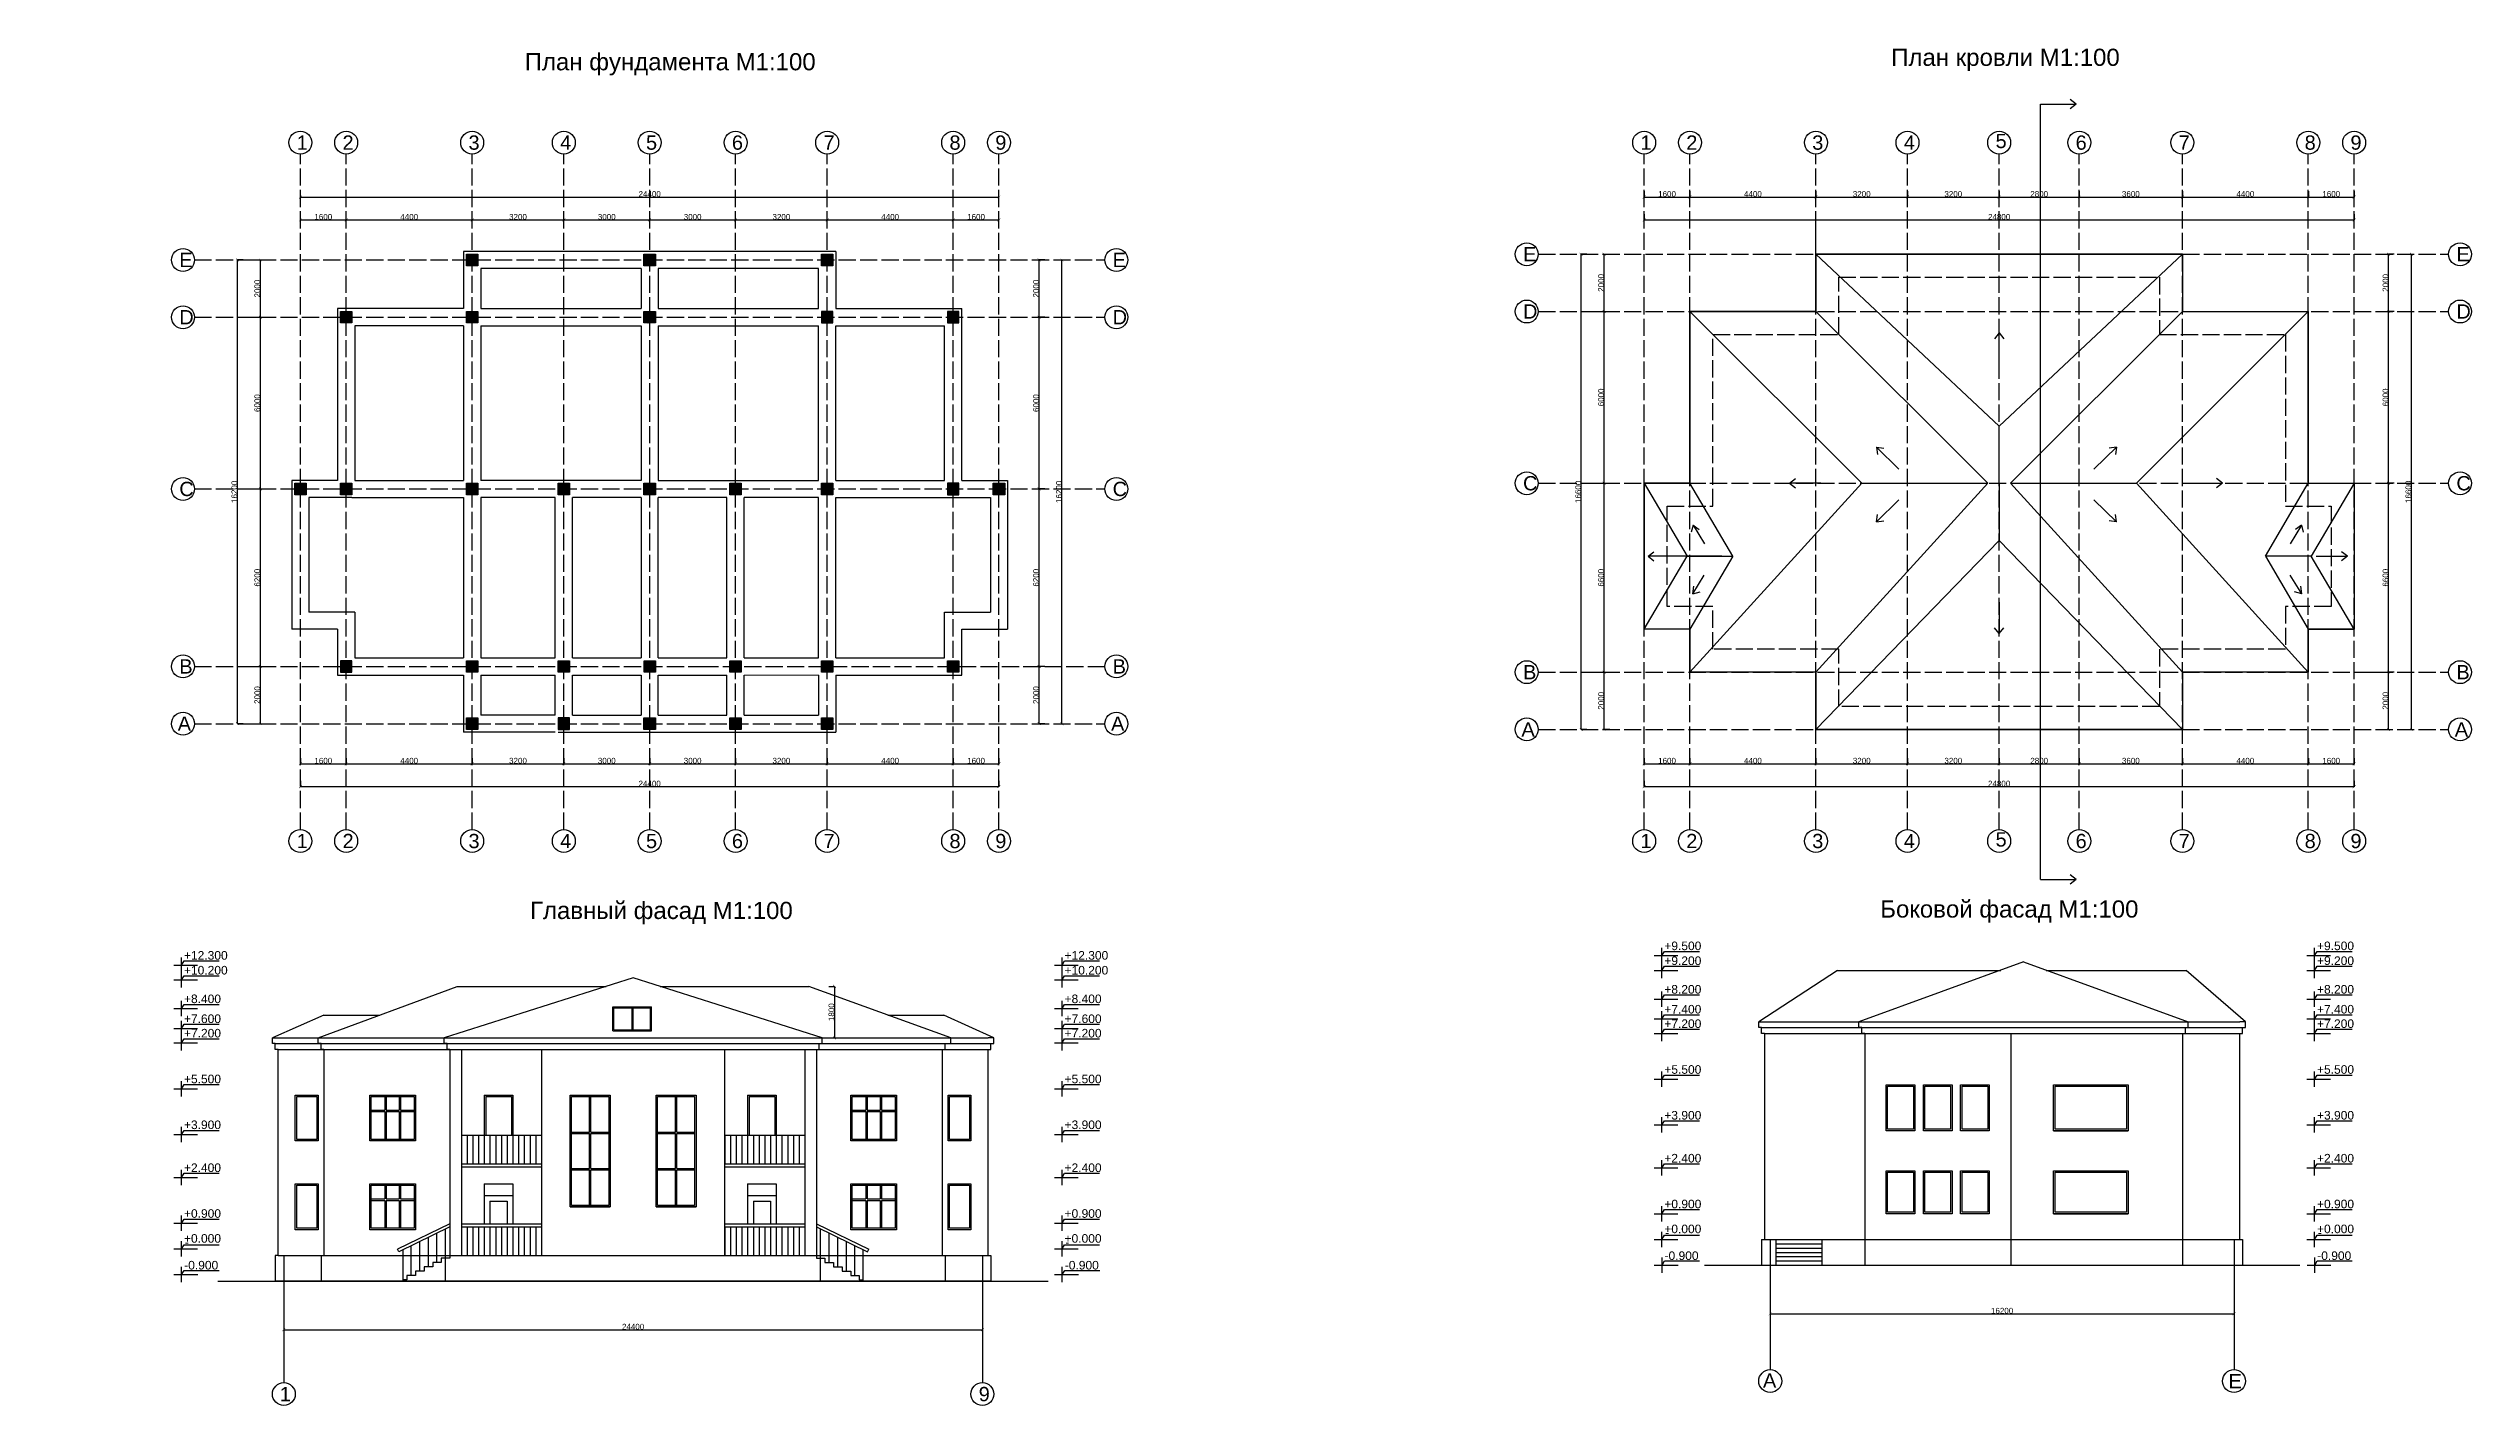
# Model space of a CAD drawing. Header units: millimetres. Extents: x -4280 to 435011, y -161394 to 27828.
# Drawn here: x -4280 to 80355, y -50823 to -3411 of the extents above; entities that cross this region are included whole.
import ezdxf

# ---------------------------------------------------------------- set-up
doc = ezdxf.new("R2010")
doc.units = ezdxf.units.MM
doc.header["$MEASUREMENT"] = 0
doc.linetypes.add('ACAD_ISO02W100', pattern=[15, 12, -3])
for name, color, linetype in [('Fasad', 7, 'Continuous'), ('Fasad bokovoy', 7, 'Continuous'), ('Fundament', 7, 'Continuous'), ('Krovla', 7, 'Continuous'), ('Razrez', 7, 'Continuous')]:
    doc.layers.add(name, color=color, linetype=linetype)
doc.styles.get("Standard").update_dxf_attribs({"font": 'arial.ttf'})
doc.dimstyles.new('GOST', dxfattribs={"dimtxt": 200, "dimasz": 100, "dimexe": 0.18, "dimexo": 0.06, "dimgap": 3, "dimtad": 1, "dimdec": 0, "dimzin": 0, "dimdsep": 46, "dimtxsty": 'Standard', "dimblk": 'ARCHTICK', "dimcen": 0.09, "dimclrt": 256, "dimadec": 0, "dimazin": 0, "dimtfac": 1, "dimtdec": 0, "dimtofl": 0, "dimtmove": 0, "dimatfit": 3, "dimldrblk": 'ARCHTICK', "dimfxl": 200, "dimfxlon": 1, "dimtolj": 1, "dimtzin": 0, "dimarcsym": 0})
pattern_1 = [(45, (58686.625, -28515.25), (-17.67767, 17.67767), [])]
pattern_2 = [(45, (0, -31510.525), (-17.67767, 17.67767), [])]

msp = doc.modelspace()

# ---------------------------------------------------------------- texts
at = {"layer": 'Fasad', "attachment_point": 1}
for s, width, gutter_width, insert, char_height in [('Главный фасад M1{\\fArial|b0|i0|c238|p34;:100}', 9417.063, 1, (12539.3, -33225.3), 600), ('1', 498.651, 0.712, (3798, -50172.1), 498.7), ('9', 498.651, 0.712, (28211.8, -50172), 498.7)]:
    msp.add_mtext_dynamic_manual_height_columns(s, width=width, gutter_width=gutter_width, heights=[0], dxfattribs=dict(at, insert=insert, char_height=char_height))
at = {"layer": 'Fasad bokovoy', "attachment_point": 1}
for s, width, gutter_width, insert, char_height in [('Боковой фасад М1:100', 9168.653, 1, (59701.5, -33175.1), 600), ('A', 498.651, 0.712, (55606.3, -49698.1), 498.7), ('E', 498.651, 0.712, (71866.2, -49717.8), 498.7)]:
    msp.add_mtext_dynamic_manual_height_columns(s, width=width, gutter_width=gutter_width, heights=[0], dxfattribs=dict(at, insert=insert, char_height=char_height))
at = {"layer": 'Fundament', "attachment_point": 1}
for s, width, gutter_width, insert, char_height in [('План фундамента М1:100', 12540.127, 1, (12354.6, -3574.7), 600), ('1', 498.651, 0.712, (4390.6, -6450.5), 498.7), ('2', 498.651, 0.712, (5990.6, -6450.5), 498.7), ('3', 498.651, 0.712, (10390.6, -6450.5), 498.7), ('4', 498.651, 0.712, (13590.6, -6450.5), 498.7), ('5', 498.651, 0.712, (16590.6, -6450.5), 498.7), ('6', 498.651, 0.712, (19590.6, -6450.5), 498.7), ('7', 498.651, 0.712, (22790.6, -6450.5), 498.7), ('8', 498.651, 0.712, (27190.6, -6450.5), 498.7), ('9', 498.651, 0.712, (28790.6, -6450.5), 498.7), ('1', 498.651, 0.712, (51325.6, -6450.5), 498.7), ('2', 498.651, 0.712, (52925.6, -6450.5), 498.7), ('3', 498.651, 0.712, (57325.6, -6450.5), 498.7), ('4', 498.651, 0.712, (60525.6, -6450.5), 498.7), ('5', 498.651, 0.712, (63730, -6394.4), 498.7), ('6', 498.651, 0.712, (66525.6, -6450.5), 498.7), ('7', 498.651, 0.712, (70125.6, -6450.5), 498.7), ('8', 498.651, 0.712, (74525.6, -6450.5), 498.7), ('9', 498.651, 0.712, (76125.6, -6450.5), 498.7), ('E', 498.651, 0.712, (290.6, -10550.7), 498.7), ('E', 498.651, 0.712, (32891.2, -10550.7), 498.7), ('E', 498.651, 0.712, (47225.6, -10350.7), 498.7), ('E', 498.651, 0.712, (79826.2, -10350.7), 498.7), ('D', 498.651, 0.712, (290.6, -12550.7), 498.7), ('D', 498.651, 0.712, (32891.2, -12550.7), 498.7), ('D', 498.651, 0.712, (47225.6, -12350.7), 498.7), ('D', 498.651, 0.712, (79826.2, -12350.7), 498.7), ('C', 498.651, 0.712, (290.6, -18550.7), 498.7), ('C', 498.651, 0.712, (32891.2, -18550.7), 498.7), ('C', 498.651, 0.712, (47225.6, -18350.7), 498.7), ('C', 498.651, 0.712, (79826.2, -18350.7), 498.7), ('B', 498.651, 0.712, (290.6, -24750.7), 498.7), ('B', 498.651, 0.712, (32891.2, -24750.7), 498.7), ('B', 498.651, 0.712, (47225.6, -24950.7), 498.7), ('B', 498.651, 0.712, (79826.2, -24950.7), 498.7), ('A', 498.651, 0.712, (233.9, -26750.7), 498.7), ('A', 498.651, 0.712, (32834.4, -26750.7), 498.7), ('A', 498.651, 0.712, (47168.9, -26950.7), 498.7), ('A', 498.651, 0.712, (79769.4, -26950.7), 498.7), ('1', 498.651, 0.712, (4390.6, -30850.7), 498.7), ('2', 498.651, 0.712, (5990.6, -30850.7), 498.7), ('3', 498.651, 0.712, (10390.6, -30850.7), 498.7), ('4', 498.651, 0.712, (13590.6, -30850.7), 498.7), ('5', 498.651, 0.712, (16590.6, -30850.7), 498.7), ('6', 498.651, 0.712, (19590.6, -30850.7), 498.7), ('7', 498.651, 0.712, (22790.6, -30850.7), 498.7), ('8', 498.651, 0.712, (27190.6, -30850.7), 498.7), ('9', 498.651, 0.712, (28790.6, -30850.7), 498.7), ('1', 498.651, 0.712, (51325.6, -30850.7), 498.7), ('2', 498.651, 0.712, (52925.6, -30850.7), 498.7), ('3', 498.651, 0.712, (57325.6, -30850.7), 498.7), ('4', 498.651, 0.712, (60525.6, -30850.7), 498.7), ('5', 498.651, 0.712, (63730, -30794.6), 498.7), ('6', 498.651, 0.712, (66525.6, -30850.7), 498.7), ('7', 498.651, 0.712, (70125.6, -30850.7), 498.7), ('8', 498.651, 0.712, (74525.6, -30850.7), 498.7), ('9', 498.651, 0.712, (76125.6, -30850.7), 498.7)]:
    msp.add_mtext_dynamic_manual_height_columns(s, width=width, gutter_width=gutter_width, heights=[0], dxfattribs=dict(at, insert=insert, char_height=char_height))
at = {"layer": 'Krovla', "insert": (60084.7, -3420.1), "char_height": 600, "attachment_point": 1}
msp.add_mtext_dynamic_manual_height_columns('План кровли М1:100', width=7925.351, gutter_width=1, heights=[0], dxfattribs=at)
at = {"layer": 'Razrez', "char_height": 300, "attachment_point": 1}
for s, insert in [('+9.500', (52159.5, -34612.8)), ('+9.500', (74957.6, -34612.8)), ('+12.300', (452.9, -34945)), ('+10.200', (452.9, -35463.8)), ('+12.300', (31210.9, -34945)), ('+10.200', (31210.9, -35463.8)), ('+9.200', (52159.5, -35131.6)), ('+9.200', (74957.6, -35131.6)), ('+8.200', (52159.5, -36131.6)), ('+8.200', (74957.6, -36131.6)), ('+8.400', (452.9, -36463.8)), ('+7.600', (452.9, -37158.8)), ('+8.400', (31210.9, -36463.8)), ('+7.600', (31210.9, -37158.8)), ('+7.400', (52159.5, -36826.6)), ('+7.400', (74957.6, -36826.6)), ('+7.200', (452.9, -37663.8)), ('+7.200', (31210.9, -37663.8)), ('+7.200', (52159.5, -37331.6)), ('+7.200', (74957.6, -37331.6)), ('+5.500', (52159.5, -38931.6)), ('+5.500', (74957.6, -38931.6)), ('+5.500', (452.9, -39263.8)), ('+5.500', (31210.9, -39263.8)), ('+3.900', (52159.5, -40531.6)), ('+3.900', (74957.6, -40531.6)), ('+3.900', (452.9, -40863.8)), ('+3.900', (31210.9, -40863.8)), ('+2.400', (52159.5, -42031.7)), ('+2.400', (74957.6, -42031.7)), ('+2.400', (452.9, -42363.9)), ('+2.400', (31210.9, -42363.9)), ('+0.900', (452.9, -43963.9)), ('+0.900', (31210.9, -43963.9)), ('+0.900', (52159.5, -43631.7)), ('+0.900', (74957.6, -43631.7)), ('+0.000', (452.9, -44833.8)), ('+0.000', (31210.9, -44833.8)), ('+0.000', (52159.5, -44501.6)), (' -', (52070, -44630.8)), ('+0.000', (74957.6, -44501.6)), (' -', (74868, -44630.8)), (' -', (363.4, -44963)), (' -', (31121.3, -44963)), ('-0.900', (52167.6, -45437)), ('-0.900', (74965.6, -45437)), ('-0.900', (461, -45769.2)), ('-0.900', (31218.9, -45769.2))]:
    msp.add_mtext_dynamic_manual_height_columns(s, width=1010.809, gutter_width=1, heights=[0], dxfattribs=dict(at, insert=insert))

# ---------------------------------------------------------------- blocks, each defined once
blk = doc.blocks.new('_ArchTick')
at = {"color": 0, "linetype": 'ByBlock', "const_width": 0.15}
blk.add_lwpolyline([(-0.5, -0.5), (0.5, 0.5)], dxfattribs=at)
blk = doc.blocks.new('*D218')
at = {"layer": 'Defpoints', "color": 0, "transparency": 16777216}
for p in [(30320, -25001), (33320, -25001), (33320, -27001)]:
    blk.add_point(p, dxfattribs=at)
at = {"layer": 'Fundament', "color": 0, "lineweight": -2, "transparency": 16777216}
for p, q in [((30520, -25001), (30319, -25001)), ((30320, -27001), (30320, -25001)), ((30520, -27001), (30319, -27001))]:
    blk.add_line(p, q, dxfattribs=at)
at = {"layer": 'Fundament', "color": 0, "lineweight": -2, "transparency": 16777216, "xscale": 100, "yscale": 100, "zscale": 100}
for p, rotation in [((30320, -25001), 90), ((30320, -27001), 270)]:
    blk.add_blockref('_ArchTick', p, dxfattribs=dict(at, rotation=rotation))
at = {"layer": 'Fundament', "transparency": 16777216, "insert": (30214, -26001), "char_height": 200, "attachment_point": 5, "rotation": 90}
blk.add_mtext('\\A1;2000', dxfattribs=at)
blk = doc.blocks.new('*D219')
at = {"layer": 'Defpoints', "color": 0, "transparency": 16777216}
for p in [(30320, -18801), (31720, -18801), (33320, -25001)]:
    blk.add_point(p, dxfattribs=at)
at = {"layer": 'Fundament', "color": 0, "lineweight": -2, "transparency": 16777216}
for p, q in [((30520, -18801), (30319, -18801)), ((30320, -25001), (30320, -18801)), ((30520, -25001), (30319, -25001))]:
    blk.add_line(p, q, dxfattribs=at)
at = {"layer": 'Fundament', "color": 0, "lineweight": -2, "transparency": 16777216, "xscale": 100, "yscale": 100, "zscale": 100}
for p, rotation in [((30320, -18801), 90), ((30320, -25001), 270)]:
    blk.add_blockref('_ArchTick', p, dxfattribs=dict(at, rotation=rotation))
at = {"layer": 'Fundament', "transparency": 16777216, "insert": (30214, -21901), "char_height": 200, "attachment_point": 5, "rotation": 90}
blk.add_mtext('\\A1;6200', dxfattribs=at)
blk = doc.blocks.new('*D220')
at = {"layer": 'Defpoints', "color": 0, "transparency": 16777216}
for p in [(30320, -12801), (33320, -12801), (31720, -18801)]:
    blk.add_point(p, dxfattribs=at)
at = {"layer": 'Fundament', "color": 0, "lineweight": -2, "transparency": 16777216}
for p, q in [((30520, -12801), (30319, -12801)), ((30320, -18801), (30320, -12801)), ((30520, -18801), (30319, -18801))]:
    blk.add_line(p, q, dxfattribs=at)
at = {"layer": 'Fundament', "color": 0, "lineweight": -2, "transparency": 16777216, "xscale": 100, "yscale": 100, "zscale": 100}
for p, rotation in [((30320, -12801), 90), ((30320, -18801), 270)]:
    blk.add_blockref('_ArchTick', p, dxfattribs=dict(at, rotation=rotation))
at = {"layer": 'Fundament', "transparency": 16777216, "insert": (30214, -15801), "char_height": 200, "attachment_point": 5, "rotation": 90}
blk.add_mtext('\\A1;6000', dxfattribs=at)
blk = doc.blocks.new('*D221')
at = {"layer": 'Defpoints', "color": 0, "transparency": 16777216}
for p in [(30320, -10801), (37720, -10801), (33320, -12801)]:
    blk.add_point(p, dxfattribs=at)
at = {"layer": 'Fundament', "color": 0, "lineweight": -2, "transparency": 16777216}
for p, q in [((30520, -10801), (30319, -10801)), ((30320, -12801), (30320, -10801)), ((30520, -12801), (30319, -12801))]:
    blk.add_line(p, q, dxfattribs=at)
at = {"layer": 'Fundament', "color": 0, "lineweight": -2, "transparency": 16777216, "xscale": 100, "yscale": 100, "zscale": 100}
for p, rotation in [((30320, -10801), 90), ((30320, -12801), 270)]:
    blk.add_blockref('_ArchTick', p, dxfattribs=dict(at, rotation=rotation))
at = {"layer": 'Fundament', "transparency": 16777216, "insert": (30214, -11801), "char_height": 200, "attachment_point": 5, "rotation": 90}
blk.add_mtext('\\A1;2000', dxfattribs=at)
blk = doc.blocks.new('*D222')
at = {"layer": 'Defpoints', "color": 0, "transparency": 16777216}
for p in [(2320, -10801), (6120, -10801), (6120, -27001)]:
    blk.add_point(p, dxfattribs=at)
at = {"layer": 'Fundament', "color": 0, "lineweight": -2, "transparency": 16777216}
for p, q in [((2520, -10801), (2319, -10801)), ((2320, -27001), (2320, -10801)), ((2520, -27001), (2319, -27001))]:
    blk.add_line(p, q, dxfattribs=at)
at = {"layer": 'Fundament', "color": 0, "lineweight": -2, "transparency": 16777216, "xscale": 100, "yscale": 100, "zscale": 100}
for p, rotation in [((2320, -10801), 90), ((2320, -27001), 270)]:
    blk.add_blockref('_ArchTick', p, dxfattribs=dict(at, rotation=rotation))
at = {"layer": 'Fundament', "transparency": 16777216, "insert": (2214, -18901), "char_height": 200, "attachment_point": 5, "rotation": 90}
blk.add_mtext('\\A1;16200', dxfattribs=at)
blk = doc.blocks.new('*D223')
at = {"layer": 'Defpoints', "color": 0, "transparency": 16777216}
for p in [(4520, -27001), (6120, -27001), (6120, -28401)]:
    blk.add_point(p, dxfattribs=at)
at = {"layer": 'Fundament', "color": 0, "lineweight": -2, "transparency": 16777216}
for p, q in [((4520, -28201), (4520, -28402)), ((4520, -28401), (6120, -28401)), ((6120, -28201), (6120, -28402))]:
    blk.add_line(p, q, dxfattribs=at)
at = {"layer": 'Fundament', "color": 0, "lineweight": -2, "transparency": 16777216, "xscale": 100, "yscale": 100, "zscale": 100, "rotation": 180}
blk.add_blockref('_ArchTick', (4520, -28401), dxfattribs=at)
at = {"layer": 'Fundament', "color": 0, "lineweight": -2, "transparency": 16777216, "xscale": 100, "yscale": 100, "zscale": 100}
blk.add_blockref('_ArchTick', (6120, -28401), dxfattribs=at)
at = {"layer": 'Fundament', "transparency": 16777216, "insert": (5320, -28296), "char_height": 200, "attachment_point": 5}
blk.add_mtext('\\A1;1600', dxfattribs=at)
blk = doc.blocks.new('*D224')
at = {"layer": 'Defpoints', "color": 0, "transparency": 16777216}
for p in [(10520, -25001), (6120, -27001), (10520, -28401)]:
    blk.add_point(p, dxfattribs=at)
at = {"layer": 'Fundament', "color": 0, "lineweight": -2, "transparency": 16777216}
for p, q in [((6120, -28201), (6120, -28402)), ((6120, -28401), (10520, -28401)), ((10520, -28201), (10520, -28402))]:
    blk.add_line(p, q, dxfattribs=at)
at = {"layer": 'Fundament', "color": 0, "lineweight": -2, "transparency": 16777216, "xscale": 100, "yscale": 100, "zscale": 100, "rotation": 180}
blk.add_blockref('_ArchTick', (6120, -28401), dxfattribs=at)
at = {"layer": 'Fundament', "color": 0, "lineweight": -2, "transparency": 16777216, "xscale": 100, "yscale": 100, "zscale": 100}
blk.add_blockref('_ArchTick', (10520, -28401), dxfattribs=at)
at = {"layer": 'Fundament', "transparency": 16777216, "insert": (8320, -28296), "char_height": 200, "attachment_point": 5}
blk.add_mtext('\\A1;4400', dxfattribs=at)
blk = doc.blocks.new('*D225')
at = {"layer": 'Defpoints', "color": 0, "transparency": 16777216}
for p in [(10520, -25001), (13720, -27001), (13720, -28401)]:
    blk.add_point(p, dxfattribs=at)
at = {"layer": 'Fundament', "color": 0, "lineweight": -2, "transparency": 16777216}
for p, q in [((10520, -28201), (10520, -28402)), ((10520, -28401), (13720, -28401)), ((13720, -28201), (13720, -28402))]:
    blk.add_line(p, q, dxfattribs=at)
at = {"layer": 'Fundament', "color": 0, "lineweight": -2, "transparency": 16777216, "xscale": 100, "yscale": 100, "zscale": 100, "rotation": 180}
blk.add_blockref('_ArchTick', (10520, -28401), dxfattribs=at)
at = {"layer": 'Fundament', "color": 0, "lineweight": -2, "transparency": 16777216, "xscale": 100, "yscale": 100, "zscale": 100}
blk.add_blockref('_ArchTick', (13720, -28401), dxfattribs=at)
at = {"layer": 'Fundament', "transparency": 16777216, "insert": (12120, -28296), "char_height": 200, "attachment_point": 5}
blk.add_mtext('\\A1;3200', dxfattribs=at)
blk = doc.blocks.new('*D226')
at = {"layer": 'Defpoints', "color": 0, "transparency": 16777216}
for p in [(13720, -27001), (16720, -27001), (16720, -28401)]:
    blk.add_point(p, dxfattribs=at)
at = {"layer": 'Fundament', "color": 0, "lineweight": -2, "transparency": 16777216}
for p, q in [((13720, -28201), (13720, -28402)), ((13720, -28401), (16720, -28401)), ((16720, -28201), (16720, -28402))]:
    blk.add_line(p, q, dxfattribs=at)
at = {"layer": 'Fundament', "color": 0, "lineweight": -2, "transparency": 16777216, "xscale": 100, "yscale": 100, "zscale": 100, "rotation": 180}
blk.add_blockref('_ArchTick', (13720, -28401), dxfattribs=at)
at = {"layer": 'Fundament', "color": 0, "lineweight": -2, "transparency": 16777216, "xscale": 100, "yscale": 100, "zscale": 100}
blk.add_blockref('_ArchTick', (16720, -28401), dxfattribs=at)
at = {"layer": 'Fundament', "transparency": 16777216, "insert": (15220, -28296), "char_height": 200, "attachment_point": 5}
blk.add_mtext('\\A1;3000', dxfattribs=at)
blk = doc.blocks.new('*D227')
at = {"layer": 'Defpoints', "color": 0, "transparency": 16777216}
for p in [(16720, -27001), (19720, -27001), (19720, -28401)]:
    blk.add_point(p, dxfattribs=at)
at = {"layer": 'Fundament', "color": 0, "lineweight": -2, "transparency": 16777216}
for p, q in [((16720, -28201), (16720, -28402)), ((16720, -28401), (19720, -28401)), ((19720, -28201), (19720, -28402))]:
    blk.add_line(p, q, dxfattribs=at)
at = {"layer": 'Fundament', "color": 0, "lineweight": -2, "transparency": 16777216, "xscale": 100, "yscale": 100, "zscale": 100, "rotation": 180}
blk.add_blockref('_ArchTick', (16720, -28401), dxfattribs=at)
at = {"layer": 'Fundament', "color": 0, "lineweight": -2, "transparency": 16777216, "xscale": 100, "yscale": 100, "zscale": 100}
blk.add_blockref('_ArchTick', (19720, -28401), dxfattribs=at)
at = {"layer": 'Fundament', "transparency": 16777216, "insert": (18220, -28296), "char_height": 200, "attachment_point": 5}
blk.add_mtext('\\A1;3000', dxfattribs=at)
blk = doc.blocks.new('*D228')
at = {"layer": 'Defpoints', "color": 0, "transparency": 16777216}
for p in [(22920, -25001), (19720, -27001), (22920, -28401)]:
    blk.add_point(p, dxfattribs=at)
at = {"layer": 'Fundament', "color": 0, "lineweight": -2, "transparency": 16777216}
for p, q in [((19720, -28201), (19720, -28402)), ((19720, -28401), (22920, -28401)), ((22920, -28201), (22920, -28402))]:
    blk.add_line(p, q, dxfattribs=at)
at = {"layer": 'Fundament', "color": 0, "lineweight": -2, "transparency": 16777216, "xscale": 100, "yscale": 100, "zscale": 100, "rotation": 180}
blk.add_blockref('_ArchTick', (19720, -28401), dxfattribs=at)
at = {"layer": 'Fundament', "color": 0, "lineweight": -2, "transparency": 16777216, "xscale": 100, "yscale": 100, "zscale": 100}
blk.add_blockref('_ArchTick', (22920, -28401), dxfattribs=at)
at = {"layer": 'Fundament', "transparency": 16777216, "insert": (21320, -28296), "char_height": 200, "attachment_point": 5}
blk.add_mtext('\\A1;3200', dxfattribs=at)
blk = doc.blocks.new('*D229')
at = {"layer": 'Defpoints', "color": 0, "transparency": 16777216}
for p in [(22920, -25001), (27320, -25001), (27320, -28401)]:
    blk.add_point(p, dxfattribs=at)
at = {"layer": 'Fundament', "color": 0, "lineweight": -2, "transparency": 16777216}
for p, q in [((22920, -28201), (22920, -28402)), ((22920, -28401), (27320, -28401)), ((27320, -28201), (27320, -28402))]:
    blk.add_line(p, q, dxfattribs=at)
at = {"layer": 'Fundament', "color": 0, "lineweight": -2, "transparency": 16777216, "xscale": 100, "yscale": 100, "zscale": 100, "rotation": 180}
blk.add_blockref('_ArchTick', (22920, -28401), dxfattribs=at)
at = {"layer": 'Fundament', "color": 0, "lineweight": -2, "transparency": 16777216, "xscale": 100, "yscale": 100, "zscale": 100}
blk.add_blockref('_ArchTick', (27320, -28401), dxfattribs=at)
at = {"layer": 'Fundament', "transparency": 16777216, "insert": (25120, -28296), "char_height": 200, "attachment_point": 5}
blk.add_mtext('\\A1;4400', dxfattribs=at)
blk = doc.blocks.new('*D230')
at = {"layer": 'Defpoints', "color": 0, "transparency": 16777216}
for p in [(27320, -25001), (28920, -25001), (28920, -28401)]:
    blk.add_point(p, dxfattribs=at)
at = {"layer": 'Fundament', "color": 0, "lineweight": -2, "transparency": 16777216}
for p, q in [((27320, -28201), (27320, -28402)), ((27320, -28401), (28920, -28401)), ((28920, -28201), (28920, -28402))]:
    blk.add_line(p, q, dxfattribs=at)
at = {"layer": 'Fundament', "color": 0, "lineweight": -2, "transparency": 16777216, "xscale": 100, "yscale": 100, "zscale": 100, "rotation": 180}
blk.add_blockref('_ArchTick', (27320, -28401), dxfattribs=at)
at = {"layer": 'Fundament', "color": 0, "lineweight": -2, "transparency": 16777216, "xscale": 100, "yscale": 100, "zscale": 100}
blk.add_blockref('_ArchTick', (28920, -28401), dxfattribs=at)
at = {"layer": 'Fundament', "transparency": 16777216, "insert": (28120, -28296), "char_height": 200, "attachment_point": 5}
blk.add_mtext('\\A1;1600', dxfattribs=at)
blk = doc.blocks.new('*D231')
at = {"layer": 'Defpoints', "color": 0, "transparency": 16777216}
for p in [(4520, -27001), (28920, -27001), (28920, -29201)]:
    blk.add_point(p, dxfattribs=at)
at = {"layer": 'Fundament', "color": 0, "lineweight": -2, "transparency": 16777216}
for p, q in [((4520, -29001), (4520, -29202)), ((4520, -29201), (28920, -29201)), ((28920, -29001), (28920, -29202))]:
    blk.add_line(p, q, dxfattribs=at)
at = {"layer": 'Fundament', "color": 0, "lineweight": -2, "transparency": 16777216, "xscale": 100, "yscale": 100, "zscale": 100, "rotation": 180}
blk.add_blockref('_ArchTick', (4520, -29201), dxfattribs=at)
at = {"layer": 'Fundament', "color": 0, "lineweight": -2, "transparency": 16777216, "xscale": 100, "yscale": 100, "zscale": 100}
blk.add_blockref('_ArchTick', (28920, -29201), dxfattribs=at)
at = {"layer": 'Fundament', "transparency": 16777216, "insert": (16720, -29096), "char_height": 200, "attachment_point": 5}
blk.add_mtext('\\A1;24400', dxfattribs=at)
blk = doc.blocks.new('*D233')
at = {"layer": 'Defpoints', "color": 0, "transparency": 16777216}
for p in [(55859, -45920), (72059, -45920), (72059, -47616)]:
    blk.add_point(p, dxfattribs=at)
at = {"layer": 'Fasad bokovoy', "color": 0, "lineweight": -2, "transparency": 16777216}
for p, q in [((55859, -47416), (55859, -47616)), ((55859, -47616), (72059, -47616)), ((72059, -47416), (72059, -47616))]:
    blk.add_line(p, q, dxfattribs=at)
at = {"layer": 'Fasad bokovoy', "color": 0, "lineweight": -2, "transparency": 16777216, "xscale": 100, "yscale": 100, "zscale": 100, "rotation": 180}
blk.add_blockref('_ArchTick', (55859, -47616), dxfattribs=at)
at = {"layer": 'Fasad bokovoy', "color": 0, "lineweight": -2, "transparency": 16777216, "xscale": 100, "yscale": 100, "zscale": 100}
blk.add_blockref('_ArchTick', (72059, -47616), dxfattribs=at)
at = {"layer": 'Fasad bokovoy', "transparency": 16777216, "insert": (63959, -47511), "char_height": 200, "attachment_point": 5}
blk.add_mtext('\\A1;16200', dxfattribs=at)
blk = doc.blocks.new('*D330')
at = {"layer": 'Defpoints', "color": 0, "transparency": 16777216}
for p in [(3941, -46479), (28341, -46095), (28341, -48174)]:
    blk.add_point(p, dxfattribs=at)
at = {"layer": 'Fasad', "color": 0, "lineweight": -2, "transparency": 16777216}
for p, q in [((3941, -47974), (3941, -48175)), ((3941, -48174), (28341, -48174)), ((28341, -47974), (28341, -48175))]:
    blk.add_line(p, q, dxfattribs=at)
at = {"layer": 'Fasad', "color": 0, "lineweight": -2, "transparency": 16777216, "xscale": 100, "yscale": 100, "zscale": 100, "rotation": 180}
blk.add_blockref('_ArchTick', (3941, -48174), dxfattribs=at)
at = {"layer": 'Fasad', "color": 0, "lineweight": -2, "transparency": 16777216, "xscale": 100, "yscale": 100, "zscale": 100}
blk.add_blockref('_ArchTick', (28341, -48174), dxfattribs=at)
at = {"layer": 'Fasad', "transparency": 16777216, "insert": (16141, -48069), "char_height": 200, "attachment_point": 5}
blk.add_mtext('\\A1;24400', dxfattribs=at)
blk = doc.blocks.new('*D335')
at = {"layer": 'Defpoints', "color": 0, "transparency": 16777216}
for p in [(6120, -9401), (4520, -10801), (6120, -10801)]:
    blk.add_point(p, dxfattribs=at)
at = {"layer": 'Fundament', "color": 0, "lineweight": -2, "transparency": 16777216}
for p, q in [((4520, -9601), (4520, -9401)), ((4520, -9401), (6120, -9401)), ((6120, -9601), (6120, -9401))]:
    blk.add_line(p, q, dxfattribs=at)
at = {"layer": 'Fundament', "color": 0, "lineweight": -2, "transparency": 16777216, "xscale": 100, "yscale": 100, "zscale": 100, "rotation": 180}
blk.add_blockref('_ArchTick', (4520, -9401), dxfattribs=at)
at = {"layer": 'Fundament', "color": 0, "lineweight": -2, "transparency": 16777216, "xscale": 100, "yscale": 100, "zscale": 100}
blk.add_blockref('_ArchTick', (6120, -9401), dxfattribs=at)
at = {"layer": 'Fundament', "transparency": 16777216, "insert": (5320, -9296), "char_height": 200, "attachment_point": 5}
blk.add_mtext('\\A1;1600', dxfattribs=at)
blk = doc.blocks.new('*D336')
at = {"layer": 'Defpoints', "color": 0, "transparency": 16777216}
for p in [(10520, -9401), (6120, -10801), (10520, -12801)]:
    blk.add_point(p, dxfattribs=at)
at = {"layer": 'Fundament', "color": 0, "lineweight": -2, "transparency": 16777216}
for p, q in [((6120, -9601), (6120, -9401)), ((6120, -9401), (10520, -9401)), ((10520, -9601), (10520, -9401))]:
    blk.add_line(p, q, dxfattribs=at)
at = {"layer": 'Fundament', "color": 0, "lineweight": -2, "transparency": 16777216, "xscale": 100, "yscale": 100, "zscale": 100, "rotation": 180}
blk.add_blockref('_ArchTick', (6120, -9401), dxfattribs=at)
at = {"layer": 'Fundament', "color": 0, "lineweight": -2, "transparency": 16777216, "xscale": 100, "yscale": 100, "zscale": 100}
blk.add_blockref('_ArchTick', (10520, -9401), dxfattribs=at)
at = {"layer": 'Fundament', "transparency": 16777216, "insert": (8320, -9296), "char_height": 200, "attachment_point": 5}
blk.add_mtext('\\A1;4400', dxfattribs=at)
blk = doc.blocks.new('*D337')
at = {"layer": 'Defpoints', "color": 0, "transparency": 16777216}
for p in [(13720, -9401), (13720, -10801), (10520, -12801)]:
    blk.add_point(p, dxfattribs=at)
at = {"layer": 'Fundament', "color": 0, "lineweight": -2, "transparency": 16777216}
for p, q in [((10520, -9601), (10520, -9401)), ((10520, -9401), (13720, -9401)), ((13720, -9601), (13720, -9401))]:
    blk.add_line(p, q, dxfattribs=at)
at = {"layer": 'Fundament', "color": 0, "lineweight": -2, "transparency": 16777216, "xscale": 100, "yscale": 100, "zscale": 100, "rotation": 180}
blk.add_blockref('_ArchTick', (10520, -9401), dxfattribs=at)
at = {"layer": 'Fundament', "color": 0, "lineweight": -2, "transparency": 16777216, "xscale": 100, "yscale": 100, "zscale": 100}
blk.add_blockref('_ArchTick', (13720, -9401), dxfattribs=at)
at = {"layer": 'Fundament', "transparency": 16777216, "insert": (12120, -9296), "char_height": 200, "attachment_point": 5}
blk.add_mtext('\\A1;3200', dxfattribs=at)
blk = doc.blocks.new('*D338')
at = {"layer": 'Defpoints', "color": 0, "transparency": 16777216}
for p in [(16720, -9401), (13720, -10801), (16720, -10801)]:
    blk.add_point(p, dxfattribs=at)
at = {"layer": 'Fundament', "color": 0, "lineweight": -2, "transparency": 16777216}
for p, q in [((13720, -9601), (13720, -9401)), ((13720, -9401), (16720, -9401)), ((16720, -9601), (16720, -9401))]:
    blk.add_line(p, q, dxfattribs=at)
at = {"layer": 'Fundament', "color": 0, "lineweight": -2, "transparency": 16777216, "xscale": 100, "yscale": 100, "zscale": 100, "rotation": 180}
blk.add_blockref('_ArchTick', (13720, -9401), dxfattribs=at)
at = {"layer": 'Fundament', "color": 0, "lineweight": -2, "transparency": 16777216, "xscale": 100, "yscale": 100, "zscale": 100}
blk.add_blockref('_ArchTick', (16720, -9401), dxfattribs=at)
at = {"layer": 'Fundament', "transparency": 16777216, "insert": (15220, -9296), "char_height": 200, "attachment_point": 5}
blk.add_mtext('\\A1;3000', dxfattribs=at)
blk = doc.blocks.new('*D339')
at = {"layer": 'Defpoints', "color": 0, "transparency": 16777216}
for p in [(19720, -9401), (16720, -10801), (19720, -10801)]:
    blk.add_point(p, dxfattribs=at)
at = {"layer": 'Fundament', "color": 0, "lineweight": -2, "transparency": 16777216}
for p, q in [((16720, -9601), (16720, -9401)), ((16720, -9401), (19720, -9401)), ((19720, -9601), (19720, -9401))]:
    blk.add_line(p, q, dxfattribs=at)
at = {"layer": 'Fundament', "color": 0, "lineweight": -2, "transparency": 16777216, "xscale": 100, "yscale": 100, "zscale": 100, "rotation": 180}
blk.add_blockref('_ArchTick', (16720, -9401), dxfattribs=at)
at = {"layer": 'Fundament', "color": 0, "lineweight": -2, "transparency": 16777216, "xscale": 100, "yscale": 100, "zscale": 100}
blk.add_blockref('_ArchTick', (19720, -9401), dxfattribs=at)
at = {"layer": 'Fundament', "transparency": 16777216, "insert": (18220, -9296), "char_height": 200, "attachment_point": 5}
blk.add_mtext('\\A1;3000', dxfattribs=at)
blk = doc.blocks.new('*D331')
at = {"layer": 'Defpoints', "color": 0, "transparency": 16777216}
for p in [(22920, -9401), (19720, -10801), (22920, -12801)]:
    blk.add_point(p, dxfattribs=at)
at = {"layer": 'Fundament', "color": 0, "lineweight": -2, "transparency": 16777216}
for p, q in [((19720, -9601), (19720, -9401)), ((19720, -9401), (22920, -9401)), ((22920, -9601), (22920, -9401))]:
    blk.add_line(p, q, dxfattribs=at)
at = {"layer": 'Fundament', "color": 0, "lineweight": -2, "transparency": 16777216, "xscale": 100, "yscale": 100, "zscale": 100, "rotation": 180}
blk.add_blockref('_ArchTick', (19720, -9401), dxfattribs=at)
at = {"layer": 'Fundament', "color": 0, "lineweight": -2, "transparency": 16777216, "xscale": 100, "yscale": 100, "zscale": 100}
blk.add_blockref('_ArchTick', (22920, -9401), dxfattribs=at)
at = {"layer": 'Fundament', "transparency": 16777216, "insert": (21320, -9296), "char_height": 200, "attachment_point": 5}
blk.add_mtext('\\A1;3200', dxfattribs=at)
blk = doc.blocks.new('*D332')
at = {"layer": 'Defpoints', "color": 0, "transparency": 16777216}
for p in [(27320, -9401), (22920, -12801), (27320, -12801)]:
    blk.add_point(p, dxfattribs=at)
at = {"layer": 'Fundament', "color": 0, "lineweight": -2, "transparency": 16777216}
for p, q in [((22920, -9601), (22920, -9401)), ((22920, -9401), (27320, -9401)), ((27320, -9601), (27320, -9401))]:
    blk.add_line(p, q, dxfattribs=at)
at = {"layer": 'Fundament', "color": 0, "lineweight": -2, "transparency": 16777216, "xscale": 100, "yscale": 100, "zscale": 100, "rotation": 180}
blk.add_blockref('_ArchTick', (22920, -9401), dxfattribs=at)
at = {"layer": 'Fundament', "color": 0, "lineweight": -2, "transparency": 16777216, "xscale": 100, "yscale": 100, "zscale": 100}
blk.add_blockref('_ArchTick', (27320, -9401), dxfattribs=at)
at = {"layer": 'Fundament', "transparency": 16777216, "insert": (25120, -9296), "char_height": 200, "attachment_point": 5}
blk.add_mtext('\\A1;4400', dxfattribs=at)
blk = doc.blocks.new('*D333')
at = {"layer": 'Defpoints', "color": 0, "transparency": 16777216}
for p in [(28920, -9401), (27320, -12801), (28920, -12801)]:
    blk.add_point(p, dxfattribs=at)
at = {"layer": 'Fundament', "color": 0, "lineweight": -2, "transparency": 16777216}
for p, q in [((27320, -9601), (27320, -9401)), ((27320, -9401), (28920, -9401)), ((28920, -9601), (28920, -9401))]:
    blk.add_line(p, q, dxfattribs=at)
at = {"layer": 'Fundament', "color": 0, "lineweight": -2, "transparency": 16777216, "xscale": 100, "yscale": 100, "zscale": 100, "rotation": 180}
blk.add_blockref('_ArchTick', (27320, -9401), dxfattribs=at)
at = {"layer": 'Fundament', "color": 0, "lineweight": -2, "transparency": 16777216, "xscale": 100, "yscale": 100, "zscale": 100}
blk.add_blockref('_ArchTick', (28920, -9401), dxfattribs=at)
at = {"layer": 'Fundament', "transparency": 16777216, "insert": (28120, -9296), "char_height": 200, "attachment_point": 5}
blk.add_mtext('\\A1;1600', dxfattribs=at)
blk = doc.blocks.new('*D334')
at = {"layer": 'Defpoints', "color": 0, "transparency": 16777216}
for p in [(28920, -8601), (4520, -10801), (28920, -10801)]:
    blk.add_point(p, dxfattribs=at)
at = {"layer": 'Fundament', "color": 0, "lineweight": -2, "transparency": 16777216}
for p, q in [((4520, -8801), (4520, -8601)), ((4520, -8601), (28920, -8601)), ((28920, -8801), (28920, -8601))]:
    blk.add_line(p, q, dxfattribs=at)
at = {"layer": 'Fundament', "color": 0, "lineweight": -2, "transparency": 16777216, "xscale": 100, "yscale": 100, "zscale": 100, "rotation": 180}
blk.add_blockref('_ArchTick', (4520, -8601), dxfattribs=at)
at = {"layer": 'Fundament', "color": 0, "lineweight": -2, "transparency": 16777216, "xscale": 100, "yscale": 100, "zscale": 100}
blk.add_blockref('_ArchTick', (28920, -8601), dxfattribs=at)
at = {"layer": 'Fundament', "transparency": 16777216, "insert": (16720, -8496), "char_height": 200, "attachment_point": 5}
blk.add_mtext('\\A1;24400', dxfattribs=at)
blk = doc.blocks.new('*D340')
at = {"layer": 'Defpoints', "color": 0, "transparency": 16777216}
for p in [(120, -25001), (3120, -25001), (120, -27001)]:
    blk.add_point(p, dxfattribs=at)
at = {"layer": 'Fundament', "color": 0, "lineweight": -2, "transparency": 16777216}
for p, q in [((2920, -25001), (3120, -25001)), ((3120, -27001), (3120, -25001)), ((2920, -27001), (3120, -27001))]:
    blk.add_line(p, q, dxfattribs=at)
at = {"layer": 'Fundament', "color": 0, "lineweight": -2, "transparency": 16777216, "xscale": 100, "yscale": 100, "zscale": 100}
for p, rotation in [((3120, -25001), 90), ((3120, -27001), 270)]:
    blk.add_blockref('_ArchTick', p, dxfattribs=dict(at, rotation=rotation))
at = {"layer": 'Fundament', "transparency": 16777216, "insert": (3014, -26001), "char_height": 200, "attachment_point": 5, "rotation": 90}
blk.add_mtext('\\A1;2000', dxfattribs=at)
blk = doc.blocks.new('*D341')
at = {"layer": 'Defpoints', "color": 0, "transparency": 16777216}
for p in [(1720, -18801), (3120, -18801), (120, -25001)]:
    blk.add_point(p, dxfattribs=at)
at = {"layer": 'Fundament', "color": 0, "lineweight": -2, "transparency": 16777216}
for p, q in [((2920, -18801), (3120, -18801)), ((3120, -25001), (3120, -18801)), ((2920, -25001), (3120, -25001))]:
    blk.add_line(p, q, dxfattribs=at)
at = {"layer": 'Fundament', "color": 0, "lineweight": -2, "transparency": 16777216, "xscale": 100, "yscale": 100, "zscale": 100}
for p, rotation in [((3120, -18801), 90), ((3120, -25001), 270)]:
    blk.add_blockref('_ArchTick', p, dxfattribs=dict(at, rotation=rotation))
at = {"layer": 'Fundament', "transparency": 16777216, "insert": (3014, -21901), "char_height": 200, "attachment_point": 5, "rotation": 90}
blk.add_mtext('\\A1;6200', dxfattribs=at)
blk = doc.blocks.new('*D342')
at = {"layer": 'Defpoints', "color": 0, "transparency": 16777216}
for p in [(120, -12801), (3120, -12801), (1720, -18801)]:
    blk.add_point(p, dxfattribs=at)
at = {"layer": 'Fundament', "color": 0, "lineweight": -2, "transparency": 16777216}
for p, q in [((2920, -12801), (3120, -12801)), ((3120, -18801), (3120, -12801)), ((2920, -18801), (3120, -18801))]:
    blk.add_line(p, q, dxfattribs=at)
at = {"layer": 'Fundament', "color": 0, "lineweight": -2, "transparency": 16777216, "xscale": 100, "yscale": 100, "zscale": 100}
for p, rotation in [((3120, -12801), 90), ((3120, -18801), 270)]:
    blk.add_blockref('_ArchTick', p, dxfattribs=dict(at, rotation=rotation))
at = {"layer": 'Fundament', "transparency": 16777216, "insert": (3014, -15801), "char_height": 200, "attachment_point": 5, "rotation": 90}
blk.add_mtext('\\A1;6000', dxfattribs=at)
blk = doc.blocks.new('*D343')
at = {"layer": 'Defpoints', "color": 0, "transparency": 16777216}
for p in [(-4280, -10801), (3120, -10801), (120, -12801)]:
    blk.add_point(p, dxfattribs=at)
at = {"layer": 'Fundament', "color": 0, "lineweight": -2, "transparency": 16777216}
for p, q in [((2920, -10801), (3120, -10801)), ((3120, -12801), (3120, -10801)), ((2920, -12801), (3120, -12801))]:
    blk.add_line(p, q, dxfattribs=at)
at = {"layer": 'Fundament', "color": 0, "lineweight": -2, "transparency": 16777216, "xscale": 100, "yscale": 100, "zscale": 100}
for p, rotation in [((3120, -10801), 90), ((3120, -12801), 270)]:
    blk.add_blockref('_ArchTick', p, dxfattribs=dict(at, rotation=rotation))
at = {"layer": 'Fundament', "transparency": 16777216, "insert": (3014, -11801), "char_height": 200, "attachment_point": 5, "rotation": 90}
blk.add_mtext('\\A1;2000', dxfattribs=at)
blk = doc.blocks.new('*D344')
at = {"layer": 'Defpoints', "color": 0, "transparency": 16777216}
for p in [(27320, -10801), (31120, -10801), (27320, -27001)]:
    blk.add_point(p, dxfattribs=at)
at = {"layer": 'Fundament', "color": 0, "lineweight": -2, "transparency": 16777216}
for p, q in [((30920, -10801), (31120, -10801)), ((31120, -27001), (31120, -10801)), ((30920, -27001), (31120, -27001))]:
    blk.add_line(p, q, dxfattribs=at)
at = {"layer": 'Fundament', "color": 0, "lineweight": -2, "transparency": 16777216, "xscale": 100, "yscale": 100, "zscale": 100}
for p, rotation in [((31120, -10801), 90), ((31120, -27001), 270)]:
    blk.add_blockref('_ArchTick', p, dxfattribs=dict(at, rotation=rotation))
at = {"layer": 'Fundament', "transparency": 16777216, "insert": (31014, -18901), "char_height": 200, "attachment_point": 5, "rotation": 90}
blk.add_mtext('\\A1;16200', dxfattribs=at)
blk = doc.blocks.new('*D349')
at = {"layer": 'Defpoints', "color": 0, "transparency": 16777216}
for p in [(49255, -10601), (53055, -10601), (53055, -27201)]:
    blk.add_point(p, dxfattribs=at)
at = {"layer": 'Fundament', "color": 0, "lineweight": -2, "transparency": 16777216}
for p, q in [((49455, -10601), (49254, -10601)), ((49255, -27201), (49255, -10601)), ((49455, -27201), (49254, -27201))]:
    blk.add_line(p, q, dxfattribs=at)
at = {"layer": 'Fundament', "color": 0, "lineweight": -2, "transparency": 16777216, "xscale": 100, "yscale": 100, "zscale": 100}
for p, rotation in [((49255, -10601), 90), ((49255, -27201), 270)]:
    blk.add_blockref('_ArchTick', p, dxfattribs=dict(at, rotation=rotation))
at = {"layer": 'Fundament', "transparency": 16777216, "insert": (49149, -18901), "char_height": 200, "attachment_point": 5, "rotation": 90}
blk.add_mtext('\\A1;16600', dxfattribs=at)
blk = doc.blocks.new('*D354')
at = {"layer": 'Defpoints', "color": 0, "transparency": 16777216}
for p in [(51455, -27001), (53055, -27001), (53055, -28401)]:
    blk.add_point(p, dxfattribs=at)
at = {"layer": 'Fundament', "color": 0, "lineweight": -2, "transparency": 16777216}
for p, q in [((51455, -28201), (51455, -28402)), ((51455, -28401), (53055, -28401)), ((53055, -28201), (53055, -28402))]:
    blk.add_line(p, q, dxfattribs=at)
at = {"layer": 'Fundament', "color": 0, "lineweight": -2, "transparency": 16777216, "xscale": 100, "yscale": 100, "zscale": 100, "rotation": 180}
blk.add_blockref('_ArchTick', (51455, -28401), dxfattribs=at)
at = {"layer": 'Fundament', "color": 0, "lineweight": -2, "transparency": 16777216, "xscale": 100, "yscale": 100, "zscale": 100}
blk.add_blockref('_ArchTick', (53055, -28401), dxfattribs=at)
at = {"layer": 'Fundament', "transparency": 16777216, "insert": (52255, -28296), "char_height": 200, "attachment_point": 5}
blk.add_mtext('\\A1;1600', dxfattribs=at)
blk = doc.blocks.new('*D355')
at = {"layer": 'Defpoints', "color": 0, "transparency": 16777216}
for p in [(57455, -25001), (53055, -27001), (57455, -28401)]:
    blk.add_point(p, dxfattribs=at)
at = {"layer": 'Fundament', "color": 0, "lineweight": -2, "transparency": 16777216}
for p, q in [((53055, -28201), (53055, -28402)), ((53055, -28401), (57455, -28401)), ((57455, -28201), (57455, -28402))]:
    blk.add_line(p, q, dxfattribs=at)
at = {"layer": 'Fundament', "color": 0, "lineweight": -2, "transparency": 16777216, "xscale": 100, "yscale": 100, "zscale": 100, "rotation": 180}
blk.add_blockref('_ArchTick', (53055, -28401), dxfattribs=at)
at = {"layer": 'Fundament', "color": 0, "lineweight": -2, "transparency": 16777216, "xscale": 100, "yscale": 100, "zscale": 100}
blk.add_blockref('_ArchTick', (57455, -28401), dxfattribs=at)
at = {"layer": 'Fundament', "transparency": 16777216, "insert": (55255, -28296), "char_height": 200, "attachment_point": 5}
blk.add_mtext('\\A1;4400', dxfattribs=at)
blk = doc.blocks.new('*D356')
at = {"layer": 'Defpoints', "color": 0, "transparency": 16777216}
for p in [(57455, -25001), (60655, -27001), (60655, -28401)]:
    blk.add_point(p, dxfattribs=at)
at = {"layer": 'Fundament', "color": 0, "lineweight": -2, "transparency": 16777216}
for p, q in [((57455, -28201), (57455, -28402)), ((57455, -28401), (60655, -28401)), ((60655, -28201), (60655, -28402))]:
    blk.add_line(p, q, dxfattribs=at)
at = {"layer": 'Fundament', "color": 0, "lineweight": -2, "transparency": 16777216, "xscale": 100, "yscale": 100, "zscale": 100, "rotation": 180}
blk.add_blockref('_ArchTick', (57455, -28401), dxfattribs=at)
at = {"layer": 'Fundament', "color": 0, "lineweight": -2, "transparency": 16777216, "xscale": 100, "yscale": 100, "zscale": 100}
blk.add_blockref('_ArchTick', (60655, -28401), dxfattribs=at)
at = {"layer": 'Fundament', "transparency": 16777216, "insert": (59055, -28296), "char_height": 200, "attachment_point": 5}
blk.add_mtext('\\A1;3200', dxfattribs=at)
blk = doc.blocks.new('*D357')
at = {"layer": 'Defpoints', "color": 0, "transparency": 16777216}
for p in [(60655, -27001), (63854, -27001), (63854, -28401)]:
    blk.add_point(p, dxfattribs=at)
at = {"layer": 'Fundament', "color": 0, "lineweight": -2, "transparency": 16777216}
for p, q in [((60655, -28201), (60655, -28402)), ((60655, -28401), (63854, -28401)), ((63854, -28201), (63854, -28402))]:
    blk.add_line(p, q, dxfattribs=at)
at = {"layer": 'Fundament', "color": 0, "lineweight": -2, "transparency": 16777216, "xscale": 100, "yscale": 100, "zscale": 100, "rotation": 180}
blk.add_blockref('_ArchTick', (60655, -28401), dxfattribs=at)
at = {"layer": 'Fundament', "color": 0, "lineweight": -2, "transparency": 16777216, "xscale": 100, "yscale": 100, "zscale": 100}
blk.add_blockref('_ArchTick', (63854, -28401), dxfattribs=at)
at = {"layer": 'Fundament', "transparency": 16777216, "insert": (62254, -28296), "char_height": 200, "attachment_point": 5}
blk.add_mtext('\\A1;3200', dxfattribs=at)
blk = doc.blocks.new('*D358')
at = {"layer": 'Defpoints', "color": 0, "transparency": 16777216}
for p in [(63854, -27001), (66655, -27001), (66655, -28401)]:
    blk.add_point(p, dxfattribs=at)
at = {"layer": 'Fundament', "color": 0, "lineweight": -2, "transparency": 16777216}
for p, q in [((63854, -28201), (63854, -28402)), ((63854, -28401), (66655, -28401)), ((66655, -28201), (66655, -28402))]:
    blk.add_line(p, q, dxfattribs=at)
at = {"layer": 'Fundament', "color": 0, "lineweight": -2, "transparency": 16777216, "xscale": 100, "yscale": 100, "zscale": 100, "rotation": 180}
blk.add_blockref('_ArchTick', (63854, -28401), dxfattribs=at)
at = {"layer": 'Fundament', "color": 0, "lineweight": -2, "transparency": 16777216, "xscale": 100, "yscale": 100, "zscale": 100}
blk.add_blockref('_ArchTick', (66655, -28401), dxfattribs=at)
at = {"layer": 'Fundament', "transparency": 16777216, "insert": (65254, -28296), "char_height": 200, "attachment_point": 5}
blk.add_mtext('\\A1;2800', dxfattribs=at)
blk = doc.blocks.new('*D350')
at = {"layer": 'Defpoints', "color": 0, "transparency": 16777216}
for p in [(70255, -25001), (66655, -27001), (70255, -28401)]:
    blk.add_point(p, dxfattribs=at)
at = {"layer": 'Fundament', "color": 0, "lineweight": -2, "transparency": 16777216}
for p, q in [((66655, -28201), (66655, -28402)), ((66655, -28401), (70255, -28401)), ((70255, -28201), (70255, -28402))]:
    blk.add_line(p, q, dxfattribs=at)
at = {"layer": 'Fundament', "color": 0, "lineweight": -2, "transparency": 16777216, "xscale": 100, "yscale": 100, "zscale": 100, "rotation": 180}
blk.add_blockref('_ArchTick', (66655, -28401), dxfattribs=at)
at = {"layer": 'Fundament', "color": 0, "lineweight": -2, "transparency": 16777216, "xscale": 100, "yscale": 100, "zscale": 100}
blk.add_blockref('_ArchTick', (70255, -28401), dxfattribs=at)
at = {"layer": 'Fundament', "transparency": 16777216, "insert": (68455, -28296), "char_height": 200, "attachment_point": 5}
blk.add_mtext('\\A1;3600', dxfattribs=at)
blk = doc.blocks.new('*D351')
at = {"layer": 'Defpoints', "color": 0, "transparency": 16777216}
for p in [(70255, -25001), (74655, -25001), (74655, -28402)]:
    blk.add_point(p, dxfattribs=at)
at = {"layer": 'Fundament', "color": 0, "lineweight": -2, "transparency": 16777216}
for p, q in [((70255, -28202), (70255, -28402)), ((70255, -28402), (74655, -28402)), ((74655, -28202), (74655, -28402))]:
    blk.add_line(p, q, dxfattribs=at)
at = {"layer": 'Fundament', "color": 0, "lineweight": -2, "transparency": 16777216, "xscale": 100, "yscale": 100, "zscale": 100, "rotation": 180}
blk.add_blockref('_ArchTick', (70255, -28402), dxfattribs=at)
at = {"layer": 'Fundament', "color": 0, "lineweight": -2, "transparency": 16777216, "xscale": 100, "yscale": 100, "zscale": 100}
blk.add_blockref('_ArchTick', (74655, -28402), dxfattribs=at)
at = {"layer": 'Fundament', "transparency": 16777216, "insert": (72455, -28296), "char_height": 200, "attachment_point": 5}
blk.add_mtext('\\A1;4400', dxfattribs=at)
blk = doc.blocks.new('*D352')
at = {"layer": 'Defpoints', "color": 0, "transparency": 16777216}
for p in [(74655, -25001), (76255, -25001), (76255, -28401)]:
    blk.add_point(p, dxfattribs=at)
at = {"layer": 'Fundament', "color": 0, "lineweight": -2, "transparency": 16777216}
for p, q in [((74655, -28201), (74655, -28402)), ((74655, -28401), (76255, -28401)), ((76255, -28201), (76255, -28402))]:
    blk.add_line(p, q, dxfattribs=at)
at = {"layer": 'Fundament', "color": 0, "lineweight": -2, "transparency": 16777216, "xscale": 100, "yscale": 100, "zscale": 100, "rotation": 180}
blk.add_blockref('_ArchTick', (74655, -28401), dxfattribs=at)
at = {"layer": 'Fundament', "color": 0, "lineweight": -2, "transparency": 16777216, "xscale": 100, "yscale": 100, "zscale": 100}
blk.add_blockref('_ArchTick', (76255, -28401), dxfattribs=at)
at = {"layer": 'Fundament', "transparency": 16777216, "insert": (75455, -28296), "char_height": 200, "attachment_point": 5}
blk.add_mtext('\\A1;1600', dxfattribs=at)
blk = doc.blocks.new('*D353')
at = {"layer": 'Defpoints', "color": 0, "transparency": 16777216}
for p in [(51455, -27001), (76255, -27001), (76255, -29201)]:
    blk.add_point(p, dxfattribs=at)
at = {"layer": 'Fundament', "color": 0, "lineweight": -2, "transparency": 16777216}
for p, q in [((51455, -29001), (51455, -29202)), ((51455, -29201), (76255, -29201)), ((76255, -29001), (76255, -29202))]:
    blk.add_line(p, q, dxfattribs=at)
at = {"layer": 'Fundament', "color": 0, "lineweight": -2, "transparency": 16777216, "xscale": 100, "yscale": 100, "zscale": 100, "rotation": 180}
blk.add_blockref('_ArchTick', (51455, -29201), dxfattribs=at)
at = {"layer": 'Fundament', "color": 0, "lineweight": -2, "transparency": 16777216, "xscale": 100, "yscale": 100, "zscale": 100}
blk.add_blockref('_ArchTick', (76255, -29201), dxfattribs=at)
at = {"layer": 'Fundament', "transparency": 16777216, "insert": (63855, -29096), "char_height": 200, "attachment_point": 5}
blk.add_mtext('\\A1;24800', dxfattribs=at)
blk = doc.blocks.new('*D345')
at = {"layer": 'Defpoints', "color": 0, "transparency": 16777216}
for p in [(49255, -25201), (50055, -25201), (51455, -27201)]:
    blk.add_point(p, dxfattribs=at)
at = {"layer": 'Fundament', "color": 0, "lineweight": -2, "transparency": 16777216}
for p, q in [((49855, -25201), (50055, -25201)), ((50055, -27201), (50055, -25201)), ((50255, -27201), (50054, -27201))]:
    blk.add_line(p, q, dxfattribs=at)
at = {"layer": 'Fundament', "color": 0, "lineweight": -2, "transparency": 16777216, "xscale": 100, "yscale": 100, "zscale": 100}
for p, rotation in [((50055, -25201), 90), ((50055, -27201), 270)]:
    blk.add_blockref('_ArchTick', p, dxfattribs=dict(at, rotation=rotation))
at = {"layer": 'Fundament', "transparency": 16777216, "insert": (49949, -26201), "char_height": 200, "attachment_point": 5, "rotation": 90}
blk.add_mtext('\\A1;2000', dxfattribs=at)
blk = doc.blocks.new('*D346')
at = {"layer": 'Defpoints', "color": 0, "transparency": 16777216}
for p in [(48655, -18601), (50055, -18601), (47755, -25201)]:
    blk.add_point(p, dxfattribs=at)
at = {"layer": 'Fundament', "color": 0, "lineweight": -2, "transparency": 16777216}
for p, q in [((49855, -18601), (50055, -18601)), ((50055, -25201), (50055, -18601)), ((49855, -25201), (50055, -25201))]:
    blk.add_line(p, q, dxfattribs=at)
at = {"layer": 'Fundament', "color": 0, "lineweight": -2, "transparency": 16777216, "xscale": 100, "yscale": 100, "zscale": 100}
for p, rotation in [((50055, -18601), 90), ((50055, -25201), 270)]:
    blk.add_blockref('_ArchTick', p, dxfattribs=dict(at, rotation=rotation))
at = {"layer": 'Fundament', "transparency": 16777216, "insert": (49949, -21901), "char_height": 200, "attachment_point": 5, "rotation": 90}
blk.add_mtext('\\A1;6600', dxfattribs=at)
blk = doc.blocks.new('*D347')
at = {"layer": 'Defpoints', "color": 0, "transparency": 16777216}
for p in [(47755, -12601), (50055, -12601), (48655, -18601)]:
    blk.add_point(p, dxfattribs=at)
at = {"layer": 'Fundament', "color": 0, "lineweight": -2, "transparency": 16777216}
for p, q in [((49855, -12601), (50055, -12601)), ((50055, -18601), (50055, -12601)), ((49855, -18601), (50055, -18601))]:
    blk.add_line(p, q, dxfattribs=at)
at = {"layer": 'Fundament', "color": 0, "lineweight": -2, "transparency": 16777216, "xscale": 100, "yscale": 100, "zscale": 100}
for p, rotation in [((50055, -12601), 90), ((50055, -18601), 270)]:
    blk.add_blockref('_ArchTick', p, dxfattribs=dict(at, rotation=rotation))
at = {"layer": 'Fundament', "transparency": 16777216, "insert": (49949, -15601), "char_height": 200, "attachment_point": 5, "rotation": 90}
blk.add_mtext('\\A1;6000', dxfattribs=at)
blk = doc.blocks.new('*D348')
at = {"layer": 'Defpoints', "color": 0, "transparency": 16777216}
for p in [(77455, -10601), (78855, -10601), (75155, -12601)]:
    blk.add_point(p, dxfattribs=at)
at = {"layer": 'Fundament', "color": 0, "lineweight": -2, "transparency": 16777216}
for p, q in [((77655, -10601), (77455, -10601)), ((77455, -12601), (77455, -10601)), ((77255, -12601), (77455, -12601))]:
    blk.add_line(p, q, dxfattribs=at)
at = {"layer": 'Fundament', "color": 0, "lineweight": -2, "transparency": 16777216, "xscale": 100, "yscale": 100, "zscale": 100}
for p, rotation in [((77455, -10601), 90), ((77455, -12601), 270)]:
    blk.add_blockref('_ArchTick', p, dxfattribs=dict(at, rotation=rotation))
at = {"layer": 'Fundament', "transparency": 16777216, "insert": (77350, -11601), "char_height": 200, "attachment_point": 5, "rotation": 90}
blk.add_mtext('\\A1;2000', dxfattribs=at)
blk = doc.blocks.new('*D361')
at = {"layer": 'Defpoints', "color": 0, "transparency": 16777216}
for p in [(74455, -10601), (78255, -10601), (74455, -27201)]:
    blk.add_point(p, dxfattribs=at)
at = {"layer": 'Fundament', "color": 0, "lineweight": -2, "transparency": 16777216}
for p, q in [((78055, -10601), (78255, -10601)), ((78255, -27201), (78255, -10601)), ((78055, -27201), (78255, -27201))]:
    blk.add_line(p, q, dxfattribs=at)
at = {"layer": 'Fundament', "color": 0, "lineweight": -2, "transparency": 16777216, "xscale": 100, "yscale": 100, "zscale": 100}
for p, rotation in [((78255, -10601), 90), ((78255, -27201), 270)]:
    blk.add_blockref('_ArchTick', p, dxfattribs=dict(at, rotation=rotation))
at = {"layer": 'Fundament', "transparency": 16777216, "insert": (78149, -18901), "char_height": 200, "attachment_point": 5, "rotation": 90}
blk.add_mtext('\\A1;16600', dxfattribs=at)
blk = doc.blocks.new('*D362')
at = {"layer": 'Defpoints', "color": 0, "transparency": 16777216}
for p in [(77455, -25201), (78255, -25201), (76055, -27201)]:
    blk.add_point(p, dxfattribs=at)
at = {"layer": 'Fundament', "color": 0, "lineweight": -2, "transparency": 16777216}
for p, q in [((77655, -25201), (77454, -25201)), ((77455, -27201), (77455, -25201)), ((77255, -27201), (77455, -27201))]:
    blk.add_line(p, q, dxfattribs=at)
at = {"layer": 'Fundament', "color": 0, "lineweight": -2, "transparency": 16777216, "xscale": 100, "yscale": 100, "zscale": 100}
for p, rotation in [((77455, -25201), 90), ((77455, -27201), 270)]:
    blk.add_blockref('_ArchTick', p, dxfattribs=dict(at, rotation=rotation))
at = {"layer": 'Fundament', "transparency": 16777216, "insert": (77349, -26201), "char_height": 200, "attachment_point": 5, "rotation": 90}
blk.add_mtext('\\A1;2000', dxfattribs=at)
blk = doc.blocks.new('*D363')
at = {"layer": 'Defpoints', "color": 0, "transparency": 16777216}
for p in [(77455, -18601), (78855, -18601), (79755, -25201)]:
    blk.add_point(p, dxfattribs=at)
at = {"layer": 'Fundament', "color": 0, "lineweight": -2, "transparency": 16777216}
for p, q in [((77655, -18601), (77454, -18601)), ((77455, -25201), (77455, -18601)), ((77655, -25201), (77454, -25201))]:
    blk.add_line(p, q, dxfattribs=at)
at = {"layer": 'Fundament', "color": 0, "lineweight": -2, "transparency": 16777216, "xscale": 100, "yscale": 100, "zscale": 100}
for p, rotation in [((77455, -18601), 90), ((77455, -25201), 270)]:
    blk.add_blockref('_ArchTick', p, dxfattribs=dict(at, rotation=rotation))
at = {"layer": 'Fundament', "transparency": 16777216, "insert": (77349, -21901), "char_height": 200, "attachment_point": 5, "rotation": 90}
blk.add_mtext('\\A1;6600', dxfattribs=at)
blk = doc.blocks.new('*D364')
at = {"layer": 'Defpoints', "color": 0, "transparency": 16777216}
for p in [(77455, -12601), (79755, -12601), (78855, -18601)]:
    blk.add_point(p, dxfattribs=at)
at = {"layer": 'Fundament', "color": 0, "lineweight": -2, "transparency": 16777216}
for p, q in [((77655, -12601), (77454, -12601)), ((77455, -18601), (77455, -12601)), ((77655, -18601), (77454, -18601))]:
    blk.add_line(p, q, dxfattribs=at)
at = {"layer": 'Fundament', "color": 0, "lineweight": -2, "transparency": 16777216, "xscale": 100, "yscale": 100, "zscale": 100}
for p, rotation in [((77455, -12601), 90), ((77455, -18601), 270)]:
    blk.add_blockref('_ArchTick', p, dxfattribs=dict(at, rotation=rotation))
at = {"layer": 'Fundament', "transparency": 16777216, "insert": (77349, -15601), "char_height": 200, "attachment_point": 5, "rotation": 90}
blk.add_mtext('\\A1;6000', dxfattribs=at)
blk = doc.blocks.new('*D365')
at = {"layer": 'Defpoints', "color": 0, "transparency": 16777216}
for p in [(50055, -10601), (50055, -10601), (50055, -12601)]:
    blk.add_point(p, dxfattribs=at)
at = {"layer": 'Fasad bokovoy', "color": 0, "lineweight": -2, "transparency": 16777216}
for p, q in [((50055, -10601), (50054, -10601)), ((50055, -12601), (50055, -10601)), ((50055, -12601), (50054, -12601))]:
    blk.add_line(p, q, dxfattribs=at)
at = {"layer": 'Fasad bokovoy', "color": 0, "lineweight": -2, "transparency": 16777216, "xscale": 100, "yscale": 100, "zscale": 100}
for p, rotation in [((50055, -10601), 90), ((50055, -12601), 270)]:
    blk.add_blockref('_ArchTick', p, dxfattribs=dict(at, rotation=rotation))
at = {"layer": 'Fasad bokovoy', "transparency": 16777216, "insert": (49949, -11601), "char_height": 200, "attachment_point": 5, "rotation": 90}
blk.add_mtext('\\A1;2000', dxfattribs=at)
blk = doc.blocks.new('*D366')
at = {"layer": 'Defpoints', "color": 0, "transparency": 16777216}
for p in [(51455, -7201), (53055, -7201), (53055, -8601)]:
    blk.add_point(p, dxfattribs=at)
at = {"layer": 'Fundament', "color": 0, "lineweight": -2, "transparency": 16777216}
for p, q in [((51455, -8401), (51455, -8601)), ((53055, -8401), (53055, -8601)), ((51455, -8601), (53055, -8601))]:
    blk.add_line(p, q, dxfattribs=at)
at = {"layer": 'Fundament', "color": 0, "lineweight": -2, "transparency": 16777216, "xscale": 100, "yscale": 100, "zscale": 100, "rotation": 180}
blk.add_blockref('_ArchTick', (51455, -8601), dxfattribs=at)
at = {"layer": 'Fundament', "color": 0, "lineweight": -2, "transparency": 16777216, "xscale": 100, "yscale": 100, "zscale": 100}
blk.add_blockref('_ArchTick', (53055, -8601), dxfattribs=at)
at = {"layer": 'Fundament', "transparency": 16777216, "insert": (52255, -8496), "char_height": 200, "attachment_point": 5}
blk.add_mtext('\\A1;1600', dxfattribs=at)
blk = doc.blocks.new('*D367')
at = {"layer": 'Defpoints', "color": 0, "transparency": 16777216}
for p in [(57455, -5201), (53055, -7201), (57455, -8601)]:
    blk.add_point(p, dxfattribs=at)
at = {"layer": 'Fundament', "color": 0, "lineweight": -2, "transparency": 16777216}
for p, q in [((53055, -8401), (53055, -8601)), ((57455, -8401), (57455, -8601)), ((53055, -8601), (57455, -8601))]:
    blk.add_line(p, q, dxfattribs=at)
at = {"layer": 'Fundament', "color": 0, "lineweight": -2, "transparency": 16777216, "xscale": 100, "yscale": 100, "zscale": 100, "rotation": 180}
blk.add_blockref('_ArchTick', (53055, -8601), dxfattribs=at)
at = {"layer": 'Fundament', "color": 0, "lineweight": -2, "transparency": 16777216, "xscale": 100, "yscale": 100, "zscale": 100}
blk.add_blockref('_ArchTick', (57455, -8601), dxfattribs=at)
at = {"layer": 'Fundament', "transparency": 16777216, "insert": (55255, -8496), "char_height": 200, "attachment_point": 5}
blk.add_mtext('\\A1;4400', dxfattribs=at)
blk = doc.blocks.new('*D368')
at = {"layer": 'Defpoints', "color": 0, "transparency": 16777216}
for p in [(57455, -5201), (60655, -7201), (60655, -8601)]:
    blk.add_point(p, dxfattribs=at)
at = {"layer": 'Fundament', "color": 0, "lineweight": -2, "transparency": 16777216}
for p, q in [((57455, -8401), (57455, -8601)), ((60655, -8401), (60655, -8601)), ((57455, -8601), (60655, -8601))]:
    blk.add_line(p, q, dxfattribs=at)
at = {"layer": 'Fundament', "color": 0, "lineweight": -2, "transparency": 16777216, "xscale": 100, "yscale": 100, "zscale": 100, "rotation": 180}
blk.add_blockref('_ArchTick', (57455, -8601), dxfattribs=at)
at = {"layer": 'Fundament', "color": 0, "lineweight": -2, "transparency": 16777216, "xscale": 100, "yscale": 100, "zscale": 100}
blk.add_blockref('_ArchTick', (60655, -8601), dxfattribs=at)
at = {"layer": 'Fundament', "transparency": 16777216, "insert": (59055, -8496), "char_height": 200, "attachment_point": 5}
blk.add_mtext('\\A1;3200', dxfattribs=at)
blk = doc.blocks.new('*D369')
at = {"layer": 'Defpoints', "color": 0, "transparency": 16777216}
for p in [(60655, -7201), (63854, -7201), (63854, -8601)]:
    blk.add_point(p, dxfattribs=at)
at = {"layer": 'Fundament', "color": 0, "lineweight": -2, "transparency": 16777216}
for p, q in [((60655, -8401), (60655, -8601)), ((63854, -8401), (63854, -8601)), ((60655, -8601), (63854, -8601))]:
    blk.add_line(p, q, dxfattribs=at)
at = {"layer": 'Fundament', "color": 0, "lineweight": -2, "transparency": 16777216, "xscale": 100, "yscale": 100, "zscale": 100, "rotation": 180}
blk.add_blockref('_ArchTick', (60655, -8601), dxfattribs=at)
at = {"layer": 'Fundament', "color": 0, "lineweight": -2, "transparency": 16777216, "xscale": 100, "yscale": 100, "zscale": 100}
blk.add_blockref('_ArchTick', (63854, -8601), dxfattribs=at)
at = {"layer": 'Fundament', "transparency": 16777216, "insert": (62254, -8496), "char_height": 200, "attachment_point": 5}
blk.add_mtext('\\A1;3200', dxfattribs=at)
blk = doc.blocks.new('*D370')
at = {"layer": 'Defpoints', "color": 0, "transparency": 16777216}
for p in [(63854, -7201), (66655, -7201), (66655, -8601)]:
    blk.add_point(p, dxfattribs=at)
at = {"layer": 'Fundament', "color": 0, "lineweight": -2, "transparency": 16777216}
for p, q in [((63854, -8401), (63854, -8601)), ((66655, -8401), (66655, -8601)), ((63854, -8601), (66655, -8601))]:
    blk.add_line(p, q, dxfattribs=at)
at = {"layer": 'Fundament', "color": 0, "lineweight": -2, "transparency": 16777216, "xscale": 100, "yscale": 100, "zscale": 100, "rotation": 180}
blk.add_blockref('_ArchTick', (63854, -8601), dxfattribs=at)
at = {"layer": 'Fundament', "color": 0, "lineweight": -2, "transparency": 16777216, "xscale": 100, "yscale": 100, "zscale": 100}
blk.add_blockref('_ArchTick', (66655, -8601), dxfattribs=at)
at = {"layer": 'Fundament', "transparency": 16777216, "insert": (65254, -8496), "char_height": 200, "attachment_point": 5}
blk.add_mtext('\\A1;2800', dxfattribs=at)
blk = doc.blocks.new('*D371')
at = {"layer": 'Defpoints', "color": 0, "transparency": 16777216}
for p in [(70255, -5201), (66655, -7201), (70255, -8601)]:
    blk.add_point(p, dxfattribs=at)
at = {"layer": 'Fundament', "color": 0, "lineweight": -2, "transparency": 16777216}
for p, q in [((66655, -8401), (66655, -8601)), ((70255, -8401), (70255, -8601)), ((66655, -8601), (70255, -8601))]:
    blk.add_line(p, q, dxfattribs=at)
at = {"layer": 'Fundament', "color": 0, "lineweight": -2, "transparency": 16777216, "xscale": 100, "yscale": 100, "zscale": 100, "rotation": 180}
blk.add_blockref('_ArchTick', (66655, -8601), dxfattribs=at)
at = {"layer": 'Fundament', "color": 0, "lineweight": -2, "transparency": 16777216, "xscale": 100, "yscale": 100, "zscale": 100}
blk.add_blockref('_ArchTick', (70255, -8601), dxfattribs=at)
at = {"layer": 'Fundament', "transparency": 16777216, "insert": (68455, -8496), "char_height": 200, "attachment_point": 5}
blk.add_mtext('\\A1;3600', dxfattribs=at)
blk = doc.blocks.new('*D372')
at = {"layer": 'Defpoints', "color": 0, "transparency": 16777216}
for p in [(70255, -5201), (74655, -5201), (74655, -8601)]:
    blk.add_point(p, dxfattribs=at)
at = {"layer": 'Fundament', "color": 0, "lineweight": -2, "transparency": 16777216}
for p, q in [((70255, -8401), (70255, -8602)), ((74655, -8401), (74655, -8602)), ((70255, -8601), (74655, -8601))]:
    blk.add_line(p, q, dxfattribs=at)
at = {"layer": 'Fundament', "color": 0, "lineweight": -2, "transparency": 16777216, "xscale": 100, "yscale": 100, "zscale": 100, "rotation": 180}
blk.add_blockref('_ArchTick', (70255, -8601), dxfattribs=at)
at = {"layer": 'Fundament', "color": 0, "lineweight": -2, "transparency": 16777216, "xscale": 100, "yscale": 100, "zscale": 100}
blk.add_blockref('_ArchTick', (74655, -8601), dxfattribs=at)
at = {"layer": 'Fundament', "transparency": 16777216, "insert": (72455, -8496), "char_height": 200, "attachment_point": 5}
blk.add_mtext('\\A1;4400', dxfattribs=at)
blk = doc.blocks.new('*D373')
at = {"layer": 'Defpoints', "color": 0, "transparency": 16777216}
for p in [(74655, -5201), (76255, -5201), (76255, -8601)]:
    blk.add_point(p, dxfattribs=at)
at = {"layer": 'Fundament', "color": 0, "lineweight": -2, "transparency": 16777216}
for p, q in [((74655, -8401), (74655, -8601)), ((76255, -8401), (76255, -8601)), ((74655, -8601), (76255, -8601))]:
    blk.add_line(p, q, dxfattribs=at)
at = {"layer": 'Fundament', "color": 0, "lineweight": -2, "transparency": 16777216, "xscale": 100, "yscale": 100, "zscale": 100, "rotation": 180}
blk.add_blockref('_ArchTick', (74655, -8601), dxfattribs=at)
at = {"layer": 'Fundament', "color": 0, "lineweight": -2, "transparency": 16777216, "xscale": 100, "yscale": 100, "zscale": 100}
blk.add_blockref('_ArchTick', (76255, -8601), dxfattribs=at)
at = {"layer": 'Fundament', "transparency": 16777216, "insert": (75455, -8496), "char_height": 200, "attachment_point": 5}
blk.add_mtext('\\A1;1600', dxfattribs=at)
blk = doc.blocks.new('*D374')
at = {"layer": 'Defpoints', "color": 0, "transparency": 16777216}
for p in [(51455, -7201), (76255, -7201), (76255, -9401)]:
    blk.add_point(p, dxfattribs=at)
at = {"layer": 'Fundament', "color": 0, "lineweight": -2, "transparency": 16777216}
for p, q in [((51455, -9201), (51455, -9401)), ((76255, -9201), (76255, -9401)), ((51455, -9401), (76255, -9401))]:
    blk.add_line(p, q, dxfattribs=at)
at = {"layer": 'Fundament', "color": 0, "lineweight": -2, "transparency": 16777216, "xscale": 100, "yscale": 100, "zscale": 100, "rotation": 180}
blk.add_blockref('_ArchTick', (51455, -9401), dxfattribs=at)
at = {"layer": 'Fundament', "color": 0, "lineweight": -2, "transparency": 16777216, "xscale": 100, "yscale": 100, "zscale": 100}
blk.add_blockref('_ArchTick', (76255, -9401), dxfattribs=at)
at = {"layer": 'Fundament', "transparency": 16777216, "insert": (63855, -9296), "char_height": 200, "attachment_point": 5}
blk.add_mtext('\\A1;24800', dxfattribs=at)
blk = doc.blocks.new('*D765')
at = {"layer": 'Defpoints', "color": 0, "transparency": 16777216}
for p in [(22284, -36179), (22284, -37979), (23173, -37979)]:
    blk.add_point(p, dxfattribs=at)
at = {"layer": 'Fasad bokovoy', "color": 0, "lineweight": -2, "transparency": 16777216}
for p, q in [((22973, -36179), (23173, -36179)), ((23173, -36179), (23173, -37979)), ((22973, -37979), (23173, -37979))]:
    blk.add_line(p, q, dxfattribs=at)
at = {"layer": 'Fasad bokovoy', "color": 0, "lineweight": -2, "transparency": 16777216, "xscale": 100, "yscale": 100, "zscale": 100}
for p, rotation in [((23173, -36179), 90), ((23173, -37979), 270)]:
    blk.add_blockref('_ArchTick', p, dxfattribs=dict(at, rotation=rotation))
at = {"layer": 'Fasad bokovoy', "transparency": 16777216, "insert": (23068, -37079), "char_height": 200, "attachment_point": 5, "rotation": 90}
blk.add_mtext('\\A1;1800', dxfattribs=at)

# ---------------------------------------------------------------- dimensions: what is measured, and where the dimension line sits
at = {"layer": 'Fasad'}
dim = msp.add_linear_dim(base=(28340.7, -48174.5), p1=(3940.7, -46478.7), p2=(28340.7, -46094.6), dimstyle='GOST', override={"dimtxt": 200}, dxfattribs=at)
dim.commit()
dim.dimension.update_dxf_attribs({"geometry": '*D330', "text_midpoint": (16140.7, -48069.4)})
at = {"layer": 'Fasad bokovoy'}
for base, p1, p2, picture, middle in [((50054.5, -10601.4), (50054.7, -12601.4), (50054.7, -10601.4), '*D365', (49949.4, -11601.4)), ((23173.3, -37978.7), (22283.6, -36178.7), (22283.6, -37978.7), '*D765', (23068.2, -37078.7))]:
    dim = msp.add_linear_dim(base=base, p1=p1, p2=p2, angle=90, dimstyle='GOST', dxfattribs=at)
    dim.commit()
    dim.dimension.update_dxf_attribs({"geometry": picture, "text_midpoint": middle})
dim = msp.add_linear_dim(base=(72058.6, -47616.3), p1=(55858.6, -45920.5), p2=(72058.6, -45920.5), dimstyle='GOST', dxfattribs=at)
dim.commit()
dim.dimension.update_dxf_attribs({"geometry": '*D233', "text_midpoint": (63958.6, -47511.2)})
at = {"layer": 'Fundament'}
for base, p1, p2, picture, middle in [((57454.5, -8601.2), (53054.5, -7201.2), (57454.5, -5201.2), '*D367', (55254.5, -8496.1)), ((60654.5, -8601.2), (57454.5, -5201.2), (60654.5, -7201.2), '*D368', (59054.5, -8496)), ((70254.5, -8601.2), (66654.5, -7201.2), (70254.5, -5201.2), '*D371', (68454.5, -8496)), ((74654.5, -8601.4), (70254.5, -5201.2), (74654.5, -5201.2), '*D372', (72454.5, -8496.3)), ((76254.5, -8601.2), (74654.5, -5201.2), (76254.5, -5201.2), '*D373', (75454.5, -8496.1)), ((63854.2, -8601.2), (60654.5, -7201.2), (63854.2, -7201.2), '*D369', (62254.4, -8496)), ((66654.5, -8601.2), (63854.2, -7201.2), (66654.5, -7201.2), '*D370', (65254.4, -8496.1)), ((10519.5, -9401.4), (6119.5, -10801.4), (10519.5, -12801.4), '*D336', (8319.5, -9296.3)), ((13719.5, -9401.4), (10519.5, -12801.4), (13719.5, -10801.4), '*D337', (12119.5, -9296.2)), ((16719.8, -9401.4), (13719.5, -10801.4), (16719.8, -10801.4), '*D338', (15219.7, -9296.2)), ((19719.5, -9401.4), (16719.8, -10801.4), (19719.5, -10801.4), '*D339', (18219.7, -9296.2)), ((22919.5, -9401.4), (19719.5, -10801.4), (22919.5, -12801.4), '*D331', (21319.5, -9296.2)), ((27319.5, -9401.4), (22919.5, -12801.4), (27319.5, -12801.4), '*D332', (25119.5, -9296.3)), ((28919.5, -9401.4), (27319.5, -12801.4), (28919.5, -12801.4), '*D333', (28119.5, -9296.3)), ((10519.5, -28401.4), (6119.5, -27001.4), (10519.5, -25001.4), '*D224', (8319.5, -28296.3)), ((13719.5, -28401.4), (10519.5, -25001.4), (13719.5, -27001.4), '*D225', (12119.5, -28296.2)), ((22919.5, -28401.4), (19719.5, -27001.4), (22919.5, -25001.4), '*D228', (21319.5, -28296.2)), ((27319.5, -28401.4), (22919.5, -25001.4), (27319.5, -25001.4), '*D229', (25119.5, -28296.3)), ((28919.5, -28401.4), (27319.5, -25001.4), (28919.5, -25001.4), '*D230', (28119.5, -28296.3)), ((57454.5, -28401.4), (53054.5, -27001.4), (57454.5, -25001.4), '*D355', (55254.5, -28296.3)), ((60654.5, -28401.4), (57454.5, -25001.4), (60654.5, -27001.4), '*D356', (59054.5, -28296.2)), ((70254.5, -28401.4), (66654.5, -27001.4), (70254.5, -25001.4), '*D350', (68454.5, -28296.2)), ((74654.5, -28401.6), (70254.5, -25001.4), (74654.5, -25001.4), '*D351', (72454.5, -28296.5)), ((76254.5, -28401.4), (74654.5, -25001.4), (76254.5, -25001.4), '*D352', (75454.5, -28296.3)), ((16719.8, -28401.4), (13719.5, -27001.4), (16719.8, -27001.4), '*D226', (15219.7, -28296.2)), ((19719.5, -28401.4), (16719.8, -27001.4), (19719.5, -27001.4), '*D227', (18219.7, -28296.2)), ((63854.2, -28401.4), (60654.5, -27001.4), (63854.2, -27001.4), '*D357', (62254.4, -28296.2)), ((66654.5, -28401.4), (63854.2, -27001.4), (66654.5, -27001.4), '*D358', (65254.4, -28296.3))]:
    dim = msp.add_linear_dim(base=base, p1=p1, p2=p2, dimstyle='GOST', override={"dimtmove": 1}, dxfattribs=at)
    dim.commit()
    dim.dimension.update_dxf_attribs({"geometry": picture, "text_midpoint": middle})
for base, p1, p2, picture, middle in [((53054.5, -8601.2), (51454.5, -7201.2), (53054.5, -7201.2), '*D366', (52254.5, -8496.1)), ((76254.5, -9401.2), (51454.5, -7201.2), (76254.5, -7201.2), '*D374', (63854.5, -9296.1)), ((28919.5, -8601.4), (4519.5, -10801.4), (28919.5, -10801.4), '*D334', (16719.5, -8496.3)), ((6119.5, -9401.4), (4519.5, -10801.4), (6119.5, -10801.4), '*D335', (5319.5, -9296.3)), ((6119.5, -28401.4), (4519.5, -27001.4), (6119.5, -27001.4), '*D223', (5319.5, -28296.3)), ((28919.5, -29201.4), (4519.5, -27001.4), (28919.5, -27001.4), '*D231', (16719.5, -29096.3)), ((53054.5, -28401.4), (51454.5, -27001.4), (53054.5, -27001.4), '*D354', (52254.5, -28296.3)), ((76254.5, -29201.4), (51454.5, -27001.4), (76254.5, -27001.4), '*D353', (63854.5, -29096.3))]:
    dim = msp.add_linear_dim(base=base, p1=p1, p2=p2, dimstyle='GOST', dxfattribs=at)
    dim.commit()
    dim.dimension.update_dxf_attribs({"geometry": picture, "text_midpoint": middle})
for base, p1, p2, picture, middle in [((3119.5, -10801.4), (119.5, -12801.4), (-4280.5, -10801.4), '*D343', (3014.4, -11801.4)), ((30319.5, -10801.4), (33319.5, -12801.4), (37719.5, -10801.4), '*D221', (30214.4, -11801.4)), ((77454.9, -10601.4), (75154.9, -12601.4), (78854.9, -10601.4), '*D348', (77349.8, -11601.4)), ((50054.5, -12601.4), (48654.5, -18601.4), (47754.5, -12601.4), '*D347', (49949.4, -15601.4)), ((77454.5, -12601.4), (78854.5, -18601.4), (79754.5, -12601.4), '*D364', (77349.4, -15601.4)), ((3119.5, -12801.4), (1719.5, -18801.4), (119.5, -12801.4), '*D342', (3014.4, -15801.4)), ((30319.5, -12801.4), (31719.5, -18801.4), (33319.5, -12801.4), '*D220', (30214.4, -15801.4)), ((50054.5, -18601.4), (47754.5, -25201.4), (48654.5, -18601.4), '*D346', (49949.4, -21901.4)), ((77454.5, -18601.4), (79754.5, -25201.4), (78854.5, -18601.4), '*D363', (77349.4, -21901.4)), ((3119.5, -18801.4), (119.5, -25001.4), (1719.5, -18801.4), '*D341', (3014.4, -21901.4)), ((30319.5, -18801.4), (33319.5, -25001.4), (31719.5, -18801.4), '*D219', (30214.4, -21901.4))]:
    dim = msp.add_linear_dim(base=base, p1=p1, p2=p2, angle=90, dimstyle='GOST', override={"dimtmove": 1}, dxfattribs=at)
    dim.commit()
    dim.dimension.update_dxf_attribs({"geometry": picture, "text_midpoint": middle})
for base, p1, p2, picture, middle in [((2319.5, -10801.4), (6119.5, -27001.4), (6119.5, -10801.4), '*D222', (2214.4, -18901.4)), ((31119.5, -10801.4), (27319.5, -27001.4), (27319.5, -10801.4), '*D344', (31014.4, -18901.4)), ((49254.5, -10601.4), (53054.5, -27201.4), (53054.5, -10601.4), '*D349', (49149.4, -18901.4)), ((78254.5, -10601.4), (74454.5, -27201.4), (74454.5, -10601.4), '*D361', (78149.4, -18901.4)), ((3119.5, -25001.4), (119.5, -27001.4), (119.5, -25001.4), '*D340', (3014.4, -26001.4)), ((30319.5, -25001.4), (33319.5, -27001.4), (33319.5, -25001.4), '*D218', (30214.4, -26001.4)), ((50054.5, -25201.4), (51454.5, -27201.4), (49254.5, -25201.4), '*D345', (49949.4, -26201.4)), ((77454.5, -25201.4), (76054.5, -27201.4), (78254.5, -25201.4), '*D362', (77349.4, -26201.4))]:
    dim = msp.add_linear_dim(base=base, p1=p1, p2=p2, angle=90, dimstyle='GOST', dxfattribs=at)
    dim.commit()
    dim.dimension.update_dxf_attribs({"geometry": picture, "text_midpoint": middle})

# ---------------------------------------------------------------- hatches: boundary and pattern name
at = {"layer": 'Fasad bokovoy'}
h = msp.add_hatch(dxfattribs=at)
h.set_pattern_fill('AR-CONC', color=1, scale=15)
h.set_pattern_definition([(50, (0, 0), (107.58903, -9.41282), [11.25, -123.75]), (355, (0, 0), (-20.8127, 112.82882), [9, -99]), (100.45144, (8.97, -0.78), (86.77633, 103.416), [9.56103, -105.17132]), (46.1842, (0, 30), (160.0862, -24.8279), [16.875, -185.625]), (96.63564, (13.34, 27.93), (140.1993, 146.1178), [14.34155, -157.75706]), (351.18416, (0, 30), (140.1993, 146.1178), [13.5, -148.5]), (21, (15, 22.5), (89.53606, -60.39283), [11.25, -123.75]), (326, (15, 22.5), (36.4973, 108.7725), [9, -99]), (71.45144, (22.46, 17.47), (126.03336, 48.37967), [9.56103, -105.17132]), (37.5, (0, 0), (1.82398, 49.934078), [0, -97.8, 0, -100.5, 0, -99.375]), (7.5, (0, 0), (39.46043, 59.16176), [0, -57.3, 0, -95.55, 0, -37.875]), (327.5, (-33.45, 0), (80.073365, -3.38323), [0, -37.5, 0, -117, 0, -155.25]), (317.5, (-48.45, 0), (87.47793, 15.01575), [0, -48.75, 0, -77.7, 0, -110.25])])
h.paths.add_polyline_path([(6119.5, -18601.4), (5919.5, -18601.4), (5919.5, -18801.4), (6119.5, -18801.4)])
h.paths.add_polyline_path([(6319.5, -18601.4), (6119.5, -18601.4), (6119.5, -18801.4), (6319.5, -18801.4)])
h.paths.add_polyline_path([(6319.5, -18801.4), (6119.5, -18801.4), (6119.5, -19001.4), (6319.5, -19001.4)])
h.paths.add_polyline_path([(6119.5, -18801.4), (5919.5, -18801.4), (5919.5, -19001.4), (6119.5, -19001.4)])
h.paths.add_polyline_path([(10719.5, -18601.4), (10519.5, -18601.4), (10519.5, -18801.4), (10719.5, -18801.4)])
h.paths.add_polyline_path([(10519.5, -18601.4), (10319.5, -18601.4), (10319.5, -18801.4), (10519.5, -18801.4)])
h.paths.add_polyline_path([(10519.5, -18801.4), (10319.5, -18801.4), (10319.5, -19001.4), (10519.5, -19001.4)])
h.paths.add_polyline_path([(10719.5, -18801.4), (10519.5, -18801.4), (10519.5, -19001.4), (10719.5, -19001.4)])
h.paths.add_polyline_path([(13919.5, -18601.4), (13719.5, -18601.4), (13719.5, -18801.4), (13919.5, -18801.4)])
h.paths.add_polyline_path([(13919.5, -18801.4), (13719.5, -18801.4), (13719.5, -19001.4), (13919.5, -19001.4)])
h.paths.add_polyline_path([(13719.5, -18601.4), (13519.5, -18601.4), (13519.5, -18801.4), (13719.5, -18801.4)])
h.paths.add_polyline_path([(13719.5, -18801.4), (13519.5, -18801.4), (13519.5, -19001.4), (13719.5, -19001.4)])
h.paths.add_polyline_path([(16919.5, -18601.4), (16719.5, -18601.4), (16719.5, -18801.4), (16919.5, -18801.4)])
h.paths.add_polyline_path([(16919.5, -18801.4), (16719.5, -18801.4), (16719.5, -19001.4), (16919.5, -19001.4)])
h.paths.add_polyline_path([(16719.5, -18801.4), (16519.5, -18801.4), (16519.5, -19001.4), (16719.5, -19001.4)])
h.paths.add_polyline_path([(16719.5, -18601.4), (16519.5, -18601.4), (16519.5, -18801.4), (16719.5, -18801.4)])
h.paths.add_polyline_path([(19919.5, -18601.4), (19719.5, -18601.4), (19719.5, -18801.4), (19919.5, -18801.4)])
h.paths.add_polyline_path([(19919.5, -18801.4), (19719.5, -18801.4), (19719.5, -19001.4), (19919.5, -19001.4)])
h.paths.add_polyline_path([(19719.5, -18801.4), (19519.5, -18801.4), (19519.5, -19001.4), (19719.5, -19001.4)])
h.paths.add_polyline_path([(19719.5, -18601.4), (19519.5, -18601.4), (19519.5, -18801.4), (19719.5, -18801.4)])
h.paths.add_polyline_path([(23119.5, -18601.4), (22919.5, -18601.4), (22919.5, -18801.4), (23119.5, -18801.4)])
h.paths.add_polyline_path([(23119.5, -18801.4), (22919.5, -18801.4), (22919.5, -19001.4), (23119.5, -19001.4)])
h.paths.add_polyline_path([(22919.5, -18801.4), (22719.5, -18801.4), (22719.5, -19001.4), (22919.5, -19001.4)])
h.paths.add_polyline_path([(22919.5, -18601.4), (22719.5, -18601.4), (22719.5, -18801.4), (22919.5, -18801.4)])
h.paths.add_polyline_path([(27319.5, -18601.4), (27119.5, -18601.4), (27119.5, -18801.4), (27319.5, -18801.4)])
h.paths.add_polyline_path([(27519.5, -18601.4), (27319.5, -18601.4), (27319.5, -18801.4), (27519.5, -18801.4)])
h.paths.add_polyline_path([(27519.5, -18801.4), (27319.5, -18801.4), (27319.5, -19001.4), (27519.5, -19001.4)])
h.paths.add_polyline_path([(27319.5, -18801.4), (27119.5, -18801.4), (27119.5, -19001.4), (27319.5, -19001.4)])
h.paths.add_polyline_path([(29119.5, -18601.4), (28919.5, -18601.4), (28919.5, -18801.4), (29119.5, -18801.4)])
h.paths.add_polyline_path([(29119.5, -18801.4), (28919.5, -18801.4), (28919.5, -19001.4), (29119.5, -19001.4)])
h.paths.add_polyline_path([(28919.5, -18801.4), (28719.5, -18801.4), (28719.5, -19001.4), (28919.5, -19001.4)])
h.paths.add_polyline_path([(28919.5, -18601.4), (28719.5, -18601.4), (28719.5, -18801.4), (28919.5, -18801.4)])
h.paths.add_polyline_path([(10719.5, -24801.4), (10519.5, -24801.4), (10519.5, -25001.4), (10719.5, -25001.4)])
h.paths.add_polyline_path([(10719.5, -25001.4), (10519.5, -25001.4), (10519.5, -25201.4), (10719.5, -25201.4)])
h.paths.add_polyline_path([(10519.5, -25001.4), (10319.5, -25001.4), (10319.5, -25201.4), (10519.5, -25201.4)])
h.paths.add_polyline_path([(10519.5, -24801.4), (10319.5, -24801.4), (10319.5, -25001.4), (10519.5, -25001.4)])
h.paths.add_polyline_path([(13919.5, -24801.4), (13719.5, -24801.4), (13719.5, -25001.4), (13919.5, -25001.4)])
h.paths.add_polyline_path([(13919.5, -25001.4), (13719.5, -25001.4), (13719.5, -25201.4), (13919.5, -25201.4)])
h.paths.add_polyline_path([(13719.5, -25001.4), (13519.5, -25001.4), (13519.5, -25201.4), (13719.5, -25201.4)])
h.paths.add_polyline_path([(13719.5, -24801.4), (13519.5, -24801.4), (13519.5, -25001.4), (13719.5, -25001.4)])
h.paths.add_polyline_path([(16925.5, -24802.4), (16719.5, -24802.4), (16719.5, -25001.4), (16925.5, -25001.4)])
h.paths.add_polyline_path([(16925.5, -25001.4), (16719.5, -25001.4), (16719.5, -25202.4), (16925.5, -25202.4)])
h.paths.add_polyline_path([(16719.5, -25001.4), (16525.5, -25001.4), (16525.5, -25202.4), (16719.5, -25202.4)])
h.paths.add_polyline_path([(16719.5, -24802.4), (16525.5, -24802.4), (16525.5, -25001.4), (16719.5, -25001.4)])
h.paths.add_polyline_path([(19919.5, -24801.4), (19719.5, -24801.4), (19719.5, -25001.4), (19919.5, -25001.4)])
h.paths.add_polyline_path([(19919.5, -25001.4), (19719.5, -25001.4), (19719.5, -25201.4), (19919.5, -25201.4)])
h.paths.add_polyline_path([(19719.5, -25001.4), (19519.5, -25001.4), (19519.5, -25201.4), (19719.5, -25201.4)])
h.paths.add_polyline_path([(19719.5, -24801.4), (19519.5, -24801.4), (19519.5, -25001.4), (19719.5, -25001.4)])
h.paths.add_polyline_path([(22919.5, -24801.4), (22719.5, -24801.4), (22719.5, -25001.4), (22919.5, -25001.4)])
h.paths.add_polyline_path([(23119.5, -25001.4), (22919.5, -25001.4), (22919.5, -25201.4), (23119.5, -25201.4)])
h.paths.add_polyline_path([(23119.5, -24801.4), (22919.5, -24801.4), (22919.5, -25001.4), (23119.5, -25001.4)])
h.paths.add_polyline_path([(22919.5, -25001.4), (22719.5, -25001.4), (22719.5, -25201.4), (22919.5, -25201.4)])
h.paths.add_polyline_path([(27519.5, -24801.4), (27319.5, -24801.4), (27319.5, -25001.4), (27519.5, -25001.4)])
h.paths.add_polyline_path([(27519.5, -25001.4), (27319.5, -25001.4), (27319.5, -25201.4), (27519.5, -25201.4)])
h.paths.add_polyline_path([(27319.5, -24801.4), (27119.5, -24801.4), (27119.5, -25001.4), (27319.5, -25001.4)])
h.paths.add_polyline_path([(27319.5, -25001.4), (27119.5, -25001.4), (27119.5, -25201.4), (27319.5, -25201.4)])
h.paths.add_polyline_path([(23119.5, -26801.4), (22919.5, -26801.4), (22919.5, -27001.4), (23119.5, -27001.4)])
h.paths.add_polyline_path([(23119.5, -27001.4), (22919.5, -27001.4), (22919.5, -27201.4), (23119.5, -27201.4)])
h.paths.add_polyline_path([(22919.5, -27001.4), (22719.5, -27001.4), (22719.5, -27201.4), (22919.5, -27201.4)])
h.paths.add_polyline_path([(22919.5, -26801.4), (22719.5, -26801.4), (22719.5, -27001.4), (22919.5, -27001.4)])
h.paths.add_polyline_path([(19719.5, -26801.4), (19519.5, -26801.4), (19519.5, -27001.4), (19719.5, -27001.4)])
h.paths.add_polyline_path([(19719.5, -27001.4), (19519.5, -27001.4), (19519.5, -27201.4), (19719.5, -27201.4)])
h.paths.add_polyline_path([(19919.5, -26801.4), (19719.5, -26801.4), (19719.5, -27001.4), (19919.5, -27001.4)])
h.paths.add_polyline_path([(19919.5, -27001.4), (19719.5, -27001.4), (19719.5, -27201.4), (19919.5, -27201.4)])
h.paths.add_polyline_path([(16919.5, -26801.4), (16719.5, -26801.4), (16719.5, -27001.4), (16919.5, -27001.4)])
h.paths.add_polyline_path([(16919.5, -27001.4), (16719.5, -27001.4), (16719.5, -27201.4), (16919.5, -27201.4)])
h.paths.add_polyline_path([(16719.5, -27001.4), (16519.5, -27001.4), (16519.5, -27201.4), (16719.5, -27201.4)])
h.paths.add_polyline_path([(16719.5, -26801.4), (16519.5, -26801.4), (16519.5, -27001.4), (16719.5, -27001.4)])
h.paths.add_polyline_path([(13719.5, -26801.4), (13519.5, -26801.4), (13519.5, -27001.4), (13719.5, -27001.4)])
h.paths.add_polyline_path([(13919.5, -26801.4), (13719.5, -26801.4), (13719.5, -27001.4), (13919.5, -27001.4)])
h.paths.add_polyline_path([(13719.5, -27001.4), (13519.5, -27001.4), (13519.5, -27201.4), (13719.5, -27201.4)])
h.paths.add_polyline_path([(13919.5, -27001.4), (13719.5, -27001.4), (13719.5, -27201.4), (13919.5, -27201.4)])
h.paths.add_polyline_path([(10519.5, -26801.4), (10319.5, -26801.4), (10319.5, -27001.4), (10519.5, -27001.4)])
h.paths.add_polyline_path([(10719.5, -26801.4), (10519.5, -26801.4), (10519.5, -27001.4), (10719.5, -27001.4)])
h.paths.add_polyline_path([(10719.5, -27001.4), (10519.5, -27001.4), (10519.5, -27201.4), (10719.5, -27201.4)])
h.paths.add_polyline_path([(10519.5, -27001.4), (10319.5, -27001.4), (10319.5, -27201.4), (10519.5, -27201.4)])
h.paths.add_polyline_path([(6319.5, -25001.4), (6119.5, -25001.4), (6119.5, -25201.4), (6319.5, -25201.4)])
h.paths.add_polyline_path([(6319.5, -24801.4), (6119.5, -24801.4), (6119.5, -25001.4), (6319.5, -25001.4)])
h.paths.add_polyline_path([(6119.5, -24801.4), (5919.5, -24801.4), (5919.5, -25001.4), (6119.5, -25001.4)])
h.paths.add_polyline_path([(6119.5, -25001.4), (5919.5, -25001.4), (5919.5, -25201.4), (6119.5, -25201.4)])
h.paths.add_polyline_path([(10719.5, -12601.4), (10519.5, -12601.4), (10519.5, -12801.4), (10719.5, -12801.4)])
h.paths.add_polyline_path([(10719.5, -12801.4), (10519.5, -12801.4), (10519.5, -13001.4), (10719.5, -13001.4)])
h.paths.add_polyline_path([(10519.5, -12801.4), (10319.5, -12801.4), (10319.5, -13001.4), (10519.5, -13001.4)])
h.paths.add_polyline_path([(10519.5, -12601.4), (10319.5, -12601.4), (10319.5, -12801.4), (10519.5, -12801.4)])
h.paths.add_polyline_path([(16919.5, -12601.4), (16719.5, -12601.4), (16719.5, -12801.4), (16919.5, -12801.4)])
h.paths.add_polyline_path([(16919.5, -12801.4), (16719.5, -12801.4), (16719.5, -13001.4), (16919.5, -13001.4)])
h.paths.add_polyline_path([(16719.5, -12801.4), (16519.5, -12801.4), (16519.5, -13001.4), (16719.5, -13001.4)])
h.paths.add_polyline_path([(16719.5, -12601.4), (16519.5, -12601.4), (16519.5, -12801.4), (16719.5, -12801.4)])
h.paths.add_polyline_path([(23119.5, -12601.4), (22919.5, -12601.4), (22919.5, -12801.4), (23119.5, -12801.4)])
h.paths.add_polyline_path([(22919.5, -12801.4), (22719.5, -12801.4), (22719.5, -13001.4), (22919.5, -13001.4)])
h.paths.add_polyline_path([(22919.5, -12601.4), (22719.5, -12601.4), (22719.5, -12801.4), (22919.5, -12801.4)])
h.paths.add_polyline_path([(23119.5, -12801.4), (22919.5, -12801.4), (22919.5, -13001.4), (23119.5, -13001.4)])
h.paths.add_polyline_path([(22919.5, -10601.4), (22719.5, -10601.4), (22719.5, -10801.4), (22919.5, -10801.4)])
h.paths.add_polyline_path([(23119.5, -10601.4), (22919.5, -10601.4), (22919.5, -10801.4), (23119.5, -10801.4)])
h.paths.add_polyline_path([(23119.5, -10801.4), (22919.5, -10801.4), (22919.5, -11001.4), (23119.5, -11001.4)])
h.paths.add_polyline_path([(22919.5, -10801.4), (22719.5, -10801.4), (22719.5, -11001.4), (22919.5, -11001.4)])
h.paths.add_polyline_path([(16719.5, -10601.4), (16519.5, -10601.4), (16519.5, -10801.4), (16719.5, -10801.4)])
h.paths.add_polyline_path([(16919.5, -10601.4), (16719.5, -10601.4), (16719.5, -10801.4), (16919.5, -10801.4)])
h.paths.add_polyline_path([(16919.5, -10801.4), (16719.5, -10801.4), (16719.5, -11001.4), (16919.5, -11001.4)])
h.paths.add_polyline_path([(16719.5, -10801.4), (16519.5, -10801.4), (16519.5, -11001.4), (16719.5, -11001.4)])
h.paths.add_polyline_path([(10719.5, -10601.4), (10519.5, -10601.4), (10519.5, -10801.4), (10719.5, -10801.4)])
h.paths.add_polyline_path([(10719.5, -10801.4), (10519.5, -10801.4), (10519.5, -11001.4), (10719.5, -11001.4)])
h.paths.add_polyline_path([(10519.5, -10801.4), (10319.5, -10801.4), (10319.5, -11001.4), (10519.5, -11001.4)])
h.paths.add_polyline_path([(10519.5, -10601.4), (10319.5, -10601.4), (10319.5, -10801.4), (10519.5, -10801.4)])
h.paths.add_polyline_path([(27519.5, -12601.4), (27319.5, -12601.4), (27319.5, -12801.4), (27519.5, -12801.4)])
h.paths.add_polyline_path([(27519.5, -12801.4), (27319.5, -12801.4), (27319.5, -13001.4), (27519.5, -13001.4)])
h.paths.add_polyline_path([(27319.5, -12801.4), (27119.5, -12801.4), (27119.5, -13001.4), (27319.5, -13001.4)])
h.paths.add_polyline_path([(27319.5, -12601.4), (27119.5, -12601.4), (27119.5, -12801.4), (27319.5, -12801.4)])
h.paths.add_polyline_path([(6119.5, -12601.4), (5919.5, -12601.4), (5919.5, -12801.4), (6119.5, -12801.4)])
h.paths.add_polyline_path([(6319.5, -12601.4), (6119.5, -12601.4), (6119.5, -12801.4), (6319.5, -12801.4)])
h.paths.add_polyline_path([(6319.5, -12801.4), (6119.5, -12801.4), (6119.5, -13001.4), (6319.5, -13001.4)])
h.paths.add_polyline_path([(6119.5, -12801.4), (5919.5, -12801.4), (5919.5, -13001.4), (6119.5, -13001.4)])
h.paths.add_polyline_path([(4719.5, -18601.4), (4519.5, -18601.4), (4519.5, -18801.4), (4719.5, -18801.4)])
h.paths.add_polyline_path([(4719.5, -18801.4), (4519.5, -18801.4), (4519.5, -19001.4), (4719.5, -19001.4)])
h.paths.add_polyline_path([(4519.5, -18801.4), (4319.5, -18801.4), (4319.5, -19001.4), (4519.5, -19001.4)])
h.paths.add_polyline_path([(4519.5, -18601.4), (4319.5, -18601.4), (4319.5, -18801.4), (4519.5, -18801.4)])
h = msp.add_hatch(dxfattribs=at)
h.set_pattern_fill('ANSI31', color=1, scale=200)
h.paths.add_polyline_path([(4719.5, -18601.4), (4519.5, -18601.4), (4519.5, -18801.4), (4719.5, -18801.4)])
h.paths.add_polyline_path([(4519.5, -18601.4), (4319.5, -18601.4), (4319.5, -18801.4), (4519.5, -18801.4)])
h.paths.add_polyline_path([(4519.5, -18801.4), (4319.5, -18801.4), (4319.5, -19001.4), (4519.5, -19001.4)])
h.paths.add_polyline_path([(4719.5, -18801.4), (4519.5, -18801.4), (4519.5, -19001.4), (4719.5, -19001.4)])
h = msp.add_hatch(dxfattribs=at)
h.set_pattern_fill('ANSI31', color=1, scale=200)
h.paths.add_polyline_path([(29119.5, -18601.4), (28919.5, -18601.4), (28919.5, -18801.4), (29119.5, -18801.4)])
h.paths.add_polyline_path([(28919.5, -18601.4), (28719.5, -18601.4), (28719.5, -18801.4), (28919.5, -18801.4)])
h.paths.add_polyline_path([(28919.5, -18801.4), (28719.5, -18801.4), (28719.5, -19001.4), (28919.5, -19001.4)])
h.paths.add_polyline_path([(29119.5, -18801.4), (28919.5, -18801.4), (28919.5, -19001.4), (29119.5, -19001.4)])
h = msp.add_hatch(dxfattribs=at)
h.set_pattern_fill('ANSI31', color=1, scale=200)
h.paths.add_polyline_path([(16925.5, -24802.4), (16719.5, -24802.4), (16719.5, -25001.4), (16925.5, -25001.4)])
h.paths.add_polyline_path([(16719.5, -24802.4), (16525.5, -24802.4), (16525.5, -25001.4), (16719.5, -25001.4)])
h.paths.add_polyline_path([(16719.5, -25001.4), (16525.5, -25001.4), (16525.5, -25202.4), (16719.5, -25202.4)])
h.paths.add_polyline_path([(16925.5, -25001.4), (16719.5, -25001.4), (16719.5, -25202.4), (16925.5, -25202.4)])
h = msp.add_hatch(dxfattribs=at)
h.set_pattern_fill('ANSI31', color=1, scale=200)
h.paths.add_polyline_path([(10719.5, -26801.4), (10519.5, -26801.4), (10519.5, -27001.4), (10719.5, -27001.4)])
h.paths.add_polyline_path([(10519.5, -26801.4), (10319.5, -26801.4), (10319.5, -27001.4), (10519.5, -27001.4)])
h.paths.add_polyline_path([(10519.5, -27001.4), (10319.5, -27001.4), (10319.5, -27201.4), (10519.5, -27201.4)])
h.paths.add_polyline_path([(10719.5, -27001.4), (10519.5, -27001.4), (10519.5, -27201.4), (10719.5, -27201.4)])
h = msp.add_hatch(dxfattribs=at)
h.set_pattern_fill('ANSI31', color=1, scale=200)
h.paths.add_polyline_path([(22919.5, -26801.4), (22719.5, -26801.4), (22719.5, -27001.4), (22919.5, -27001.4)])
h.paths.add_polyline_path([(23119.5, -26801.4), (22919.5, -26801.4), (22919.5, -27001.4), (23119.5, -27001.4)])
h.paths.add_polyline_path([(23119.5, -27001.4), (22919.5, -27001.4), (22919.5, -27201.4), (23119.5, -27201.4)])
h.paths.add_polyline_path([(22919.5, -27001.4), (22719.5, -27001.4), (22719.5, -27201.4), (22919.5, -27201.4)])
at = {"layer": 'Fundament'}
h = msp.add_hatch(dxfattribs=at)
h.set_pattern_fill('ANSI31', color=1, scale=200)
h.set_pattern_definition(pattern_1)
h.paths.add_polyline_path([(10519.5, -10801.4), (10319.5, -10801.4), (10319.5, -11001.4), (10519.5, -11001.4)])
h.paths.add_polyline_path([(10719.5, -10601.4), (10519.5, -10601.4), (10519.5, -10801.4), (10719.5, -10801.4)])
h.paths.add_polyline_path([(10719.5, -10801.4), (10519.5, -10801.4), (10519.5, -11001.4), (10719.5, -11001.4)])
h.paths.add_polyline_path([(10519.5, -10601.4), (10319.5, -10601.4), (10319.5, -10801.4), (10519.5, -10801.4)])
h = msp.add_hatch(dxfattribs=at)
h.set_pattern_fill('ANSI31', color=1, scale=200)
h.set_pattern_definition(pattern_1)
h.paths.add_polyline_path([(16719.5, -10601.4), (16519.5, -10601.4), (16519.5, -10801.4), (16719.5, -10801.4)])
h.paths.add_polyline_path([(16919.5, -10601.4), (16719.5, -10601.4), (16719.5, -10801.4), (16919.5, -10801.4)])
h.paths.add_polyline_path([(16719.5, -10801.4), (16519.5, -10801.4), (16519.5, -11001.4), (16719.5, -11001.4)])
h.paths.add_polyline_path([(16919.5, -10801.4), (16719.5, -10801.4), (16719.5, -11001.4), (16919.5, -11001.4)])
h = msp.add_hatch(dxfattribs=at)
h.set_pattern_fill('ANSI31', color=1, scale=200)
h.set_pattern_definition(pattern_1)
h.paths.add_polyline_path([(22919.5, -10601.4), (22719.5, -10601.4), (22719.5, -10801.4), (22919.5, -10801.4)])
h.paths.add_polyline_path([(23119.5, -10601.4), (22919.5, -10601.4), (22919.5, -10801.4), (23119.5, -10801.4)])
h.paths.add_polyline_path([(22919.5, -10801.4), (22719.5, -10801.4), (22719.5, -11001.4), (22919.5, -11001.4)])
h.paths.add_polyline_path([(23119.5, -10801.4), (22919.5, -10801.4), (22919.5, -11001.4), (23119.5, -11001.4)])
h = msp.add_hatch(dxfattribs=at)
h.set_pattern_fill('ANSI31', color=1, scale=200)
h.set_pattern_definition(pattern_1)
h.paths.add_polyline_path([(6119.5, -12601.4), (5919.5, -12601.4), (5919.5, -12801.4), (6119.5, -12801.4)])
h.paths.add_polyline_path([(6319.5, -12601.4), (6119.5, -12601.4), (6119.5, -12801.4), (6319.5, -12801.4)])
h.paths.add_polyline_path([(6119.5, -12801.4), (5919.5, -12801.4), (5919.5, -13001.4), (6119.5, -13001.4)])
h.paths.add_polyline_path([(6319.5, -12801.4), (6119.5, -12801.4), (6119.5, -13001.4), (6319.5, -13001.4)])
h = msp.add_hatch(dxfattribs=at)
h.set_pattern_fill('ANSI31', color=1, scale=200)
h.set_pattern_definition(pattern_1)
h.paths.add_polyline_path([(10719.5, -12601.4), (10519.5, -12601.4), (10519.5, -12801.4), (10719.5, -12801.4)])
h.paths.add_polyline_path([(10519.5, -12801.4), (10319.5, -12801.4), (10319.5, -13001.4), (10519.5, -13001.4)])
h.paths.add_polyline_path([(10719.5, -12801.4), (10519.5, -12801.4), (10519.5, -13001.4), (10719.5, -13001.4)])
h.paths.add_polyline_path([(10519.5, -12601.4), (10319.5, -12601.4), (10319.5, -12801.4), (10519.5, -12801.4)])
h = msp.add_hatch(dxfattribs=at)
h.set_pattern_fill('ANSI31', color=1, scale=200)
h.set_pattern_definition(pattern_2)
h.paths.add_polyline_path([(16719.5, -12601.4), (16519.5, -12601.4), (16519.5, -12801.4), (16719.5, -12801.4)])
h.paths.add_polyline_path([(16919.5, -12601.4), (16719.5, -12601.4), (16719.5, -12801.4), (16919.5, -12801.4)])
h.paths.add_polyline_path([(16719.5, -12801.4), (16519.5, -12801.4), (16519.5, -13001.4), (16719.5, -13001.4)])
h = msp.add_hatch(dxfattribs=at)
h.set_pattern_fill('ANSI31', color=1, scale=200)
h.set_pattern_definition(pattern_1)
h.paths.add_polyline_path([(22919.5, -12601.4), (22719.5, -12601.4), (22719.5, -12801.4), (22919.5, -12801.4)])
h.paths.add_polyline_path([(23119.5, -12601.4), (22919.5, -12601.4), (22919.5, -12801.4), (23119.5, -12801.4)])
h.paths.add_polyline_path([(23119.5, -12801.4), (22919.5, -12801.4), (22919.5, -13001.4), (23119.5, -13001.4)])
h.paths.add_polyline_path([(22919.5, -12801.4), (22719.5, -12801.4), (22719.5, -13001.4), (22919.5, -13001.4)])
h = msp.add_hatch(dxfattribs=at)
h.set_pattern_fill('ANSI31', color=1, scale=200)
h.set_pattern_definition(pattern_1)
h.paths.add_polyline_path([(27319.5, -12601.4), (27119.5, -12601.4), (27119.5, -12801.4), (27319.5, -12801.4)])
h.paths.add_polyline_path([(27519.5, -12601.4), (27319.5, -12601.4), (27319.5, -12801.4), (27519.5, -12801.4)])
h.paths.add_polyline_path([(27319.5, -12801.4), (27119.5, -12801.4), (27119.5, -13001.4), (27319.5, -13001.4)])
h.paths.add_polyline_path([(27519.5, -12801.4), (27319.5, -12801.4), (27319.5, -13001.4), (27519.5, -13001.4)])
h = msp.add_hatch(dxfattribs=at)
h.set_pattern_fill('ANSI31', color=1, scale=200)
h.set_pattern_definition(pattern_2)
h.paths.add_polyline_path([(16919.5, -12801.4), (16719.5, -12801.4), (16719.5, -13001.4), (16919.5, -13001.4)])
h = msp.add_hatch(dxfattribs=at)
h.set_pattern_fill('ANSI31', color=1, scale=200)
h.set_pattern_definition(pattern_1)
h.paths.add_polyline_path([(10519.5, -18801.4), (10519.5, -18601.4), (10319.5, -18601.4), (10319.5, -18801.4)], flags=16)
h.paths.add_polyline_path([(10319.5, -18601.4), (10319.5, -18801.4), (10719.5, -18801.4), (10719.5, -18601.4)], flags=17)
h.paths.add_polyline_path([(10319.5, -19001.4), (10519.5, -19001.4), (10519.5, -18601.4), (10319.5, -18601.4)], flags=17)
h.paths.add_polyline_path([(10719.5, -18601.4), (10319.5, -18601.4), (10319.5, -19001.4), (10719.5, -19001.4)])
h.paths.add_polyline_path([(13719.5, -18601.4), (13519.5, -18601.4), (13519.5, -18801.4), (13719.5, -18801.4)], flags=16)
h.paths.add_polyline_path([(13919.5, -18801.4), (13919.5, -18601.4), (13519.5, -18601.4), (13519.5, -18801.4)], flags=17)
h.paths.add_polyline_path([(13519.5, -19001.4), (13719.5, -19001.4), (13719.5, -18601.4), (13519.5, -18601.4)], flags=17)
h.paths.add_polyline_path([(13919.5, -18601.4), (13519.5, -18601.4), (13519.5, -19001.4), (13919.5, -19001.4)])
h.paths.add_polyline_path([(16519.5, -18601.4), (16519.5, -18801.4), (16719.5, -18801.4), (16719.5, -18601.4)], flags=16)
h.paths.add_polyline_path([(16919.5, -18601.4), (16519.5, -18601.4), (16519.5, -18801.4), (16919.5, -18801.4)], flags=17)
h.paths.add_polyline_path([(16719.5, -18601.4), (16519.5, -18601.4), (16519.5, -19001.4), (16719.5, -19001.4)], flags=16)
h.paths.add_polyline_path([(16919.5, -18601.4), (16519.5, -18601.4), (16519.5, -19001.4), (16919.5, -19001.4)])
h.paths.add_polyline_path([(19719.5, -18601.4), (19519.5, -18601.4), (19519.5, -18801.4), (19719.5, -18801.4)], flags=16)
h.paths.add_polyline_path([(19919.5, -18601.4), (19519.5, -18601.4), (19519.5, -18801.4), (19919.5, -18801.4)], flags=17)
h.paths.add_polyline_path([(19719.5, -18601.4), (19519.5, -18601.4), (19519.5, -19001.4), (19719.5, -19001.4)], flags=16)
h.paths.add_polyline_path([(19919.5, -18601.4), (19519.5, -18601.4), (19519.5, -19001.4), (19919.5, -19001.4)])
h.paths.add_polyline_path([(22919.5, -18601.4), (22719.5, -18601.4), (22719.5, -18801.4), (22919.5, -18801.4)], flags=16)
h.paths.add_polyline_path([(22719.5, -18601.4), (22719.5, -18801.4), (23119.5, -18801.4), (23119.5, -18601.4)], flags=17)
h.paths.add_polyline_path([(22719.5, -19001.4), (22919.5, -19001.4), (22919.5, -18601.4), (22719.5, -18601.4)], flags=17)
h.paths.add_polyline_path([(23119.5, -18601.4), (22719.5, -18601.4), (22719.5, -19001.4), (23119.5, -19001.4)])
h.paths.add_polyline_path([(27119.5, -18601.4), (27119.5, -18801.4), (27319.5, -18801.4), (27319.5, -18601.4)], flags=0)
h.paths.add_polyline_path([(27519.5, -18801.4), (27519.5, -18601.4), (27319.5, -18601.4), (27319.5, -18801.4)], flags=17)
h.paths.add_polyline_path([(27319.5, -18601.4), (27119.5, -18601.4), (27119.5, -19001.4), (27319.5, -19001.4)], flags=16)
h.paths.add_polyline_path([(27519.5, -18601.4), (27119.5, -18601.4), (27119.5, -19001.4), (27519.5, -19001.4)])
h.paths.add_polyline_path([(27319.5, -25001.4), (27319.5, -24801.4), (27119.5, -24801.4), (27119.5, -25001.4)], flags=0)
h.paths.add_polyline_path([(27519.5, -25001.4), (27519.5, -24801.4), (27119.5, -24801.4), (27119.5, -25001.4)], flags=0)
h.paths.add_polyline_path([(27319.5, -24801.4), (27119.5, -24801.4), (27119.5, -25201.4), (27319.5, -25201.4)], flags=16)
h.paths.add_polyline_path([(27519.5, -24801.4), (27119.5, -24801.4), (27119.5, -25201.4), (27519.5, -25201.4)])
h.paths.add_polyline_path([(22919.5, -24801.4), (22719.5, -24801.4), (22719.5, -25001.4), (22919.5, -25001.4)], flags=16)
h.paths.add_polyline_path([(23119.5, -25001.4), (23119.5, -24801.4), (22719.5, -24801.4), (22719.5, -25001.4)], flags=17)
h.paths.add_polyline_path([(22919.5, -24801.4), (22719.5, -24801.4), (22719.5, -25201.4), (22919.5, -25201.4)], flags=0)
h.paths.add_polyline_path([(23119.5, -25201.4), (23119.5, -24801.4), (22719.5, -24801.4), (22719.5, -25201.4)])
h.paths.add_polyline_path([(19519.5, -26801.4), (19519.5, -27001.4), (19719.5, -27001.4), (19719.5, -26801.4)], flags=0)
h.paths.add_polyline_path([(19719.5, -27001.4), (19919.5, -27001.4), (19919.5, -26801.4), (19719.5, -26801.4)], flags=16)
h.paths.add_polyline_path([(19719.5, -26801.4), (19519.5, -26801.4), (19519.5, -27201.4), (19719.5, -27201.4)], flags=0)
h.paths.add_polyline_path([(19919.5, -26801.4), (19519.5, -26801.4), (19519.5, -27201.4), (19919.5, -27201.4)])
h.paths.add_polyline_path([(16719.5, -27001.4), (16719.5, -26801.4), (16519.5, -26801.4), (16519.5, -27001.4)], flags=16)
h.paths.add_polyline_path([(16919.5, -27001.4), (16919.5, -26801.4), (16519.5, -26801.4), (16519.5, -27001.4)], flags=17)
h.paths.add_polyline_path([(16719.5, -26801.4), (16519.5, -26801.4), (16519.5, -27201.4), (16719.5, -27201.4)], flags=16)
h.paths.add_polyline_path([(16919.5, -27201.4), (16919.5, -26801.4), (16519.5, -26801.4), (16519.5, -27201.4)])
h.paths.add_polyline_path([(13519.5, -26801.4), (13519.5, -27001.4), (13719.5, -27001.4), (13719.5, -26801.4)], flags=0)
h.paths.add_polyline_path([(13719.5, -27001.4), (13919.5, -27001.4), (13919.5, -26801.4), (13719.5, -26801.4)], flags=16)
h.paths.add_polyline_path([(13519.5, -27201.4), (13719.5, -27201.4), (13719.5, -26801.4), (13519.5, -26801.4)], flags=0)
h.paths.add_polyline_path([(13919.5, -27201.4), (13919.5, -26801.4), (13519.5, -26801.4), (13519.5, -27201.4)])
h.paths.add_polyline_path([(13519.5, -25001.4), (13719.5, -25001.4), (13719.5, -24801.4), (13519.5, -24801.4)], flags=16)
h.paths.add_polyline_path([(13919.5, -25001.4), (13919.5, -24801.4), (13519.5, -24801.4), (13519.5, -25001.4)], flags=17)
h.paths.add_polyline_path([(13519.5, -25201.4), (13719.5, -25201.4), (13719.5, -24801.4), (13519.5, -24801.4)], flags=0)
h.paths.add_polyline_path([(13919.5, -25201.4), (13919.5, -24801.4), (13519.5, -24801.4), (13519.5, -25201.4)])
h.paths.add_polyline_path([(10319.5, -24801.4), (10319.5, -25001.4), (10519.5, -25001.4), (10519.5, -24801.4)], flags=16)
h.paths.add_polyline_path([(10719.5, -25001.4), (10719.5, -24801.4), (10319.5, -24801.4), (10319.5, -25001.4)], flags=17)
h.paths.add_polyline_path([(10519.5, -24801.4), (10319.5, -24801.4), (10319.5, -25201.4), (10519.5, -25201.4)], flags=16)
h.paths.add_polyline_path([(10719.5, -25201.4), (10719.5, -24801.4), (10319.5, -24801.4), (10319.5, -25201.4)])
h.paths.add_polyline_path([(6119.5, -18601.4), (5919.5, -18601.4), (5919.5, -18801.4), (6119.5, -18801.4)], flags=16)
h.paths.add_polyline_path([(6319.5, -18601.4), (5919.5, -18601.4), (5919.5, -18801.4), (6319.5, -18801.4)], flags=17)
h.paths.add_polyline_path([(6119.5, -18601.4), (5919.5, -18601.4), (5919.5, -19001.4), (6119.5, -19001.4)], flags=16)
h.paths.add_polyline_path([(6319.5, -19001.4), (6319.5, -18601.4), (5919.5, -18601.4), (5919.5, -19001.4)])
h.paths.add_polyline_path([(19519.5, -24801.4), (19519.5, -25001.4), (19719.5, -25001.4), (19719.5, -24801.4)], flags=16)
h.paths.add_polyline_path([(19519.5, -24801.4), (19519.5, -25001.4), (19919.5, -25001.4), (19919.5, -24801.4)], flags=17)
h.paths.add_polyline_path([(19719.5, -24801.4), (19519.5, -24801.4), (19519.5, -25201.4), (19719.5, -25201.4)], flags=16)
h.paths.add_polyline_path([(19919.5, -24801.4), (19519.5, -24801.4), (19519.5, -25201.4), (19919.5, -25201.4)])
h = msp.add_hatch(dxfattribs=at)
h.set_pattern_fill('ANSI31', color=1, scale=200)
h.set_pattern_definition(pattern_1)
h.paths.add_polyline_path([(10519.5, -18601.4), (10319.5, -18601.4), (10319.5, -18801.4), (10519.5, -18801.4)])
h.paths.add_polyline_path([(10719.5, -18601.4), (10519.5, -18601.4), (10519.5, -18801.4), (10719.5, -18801.4)])
h.paths.add_polyline_path([(10519.5, -18801.4), (10319.5, -18801.4), (10319.5, -19001.4), (10519.5, -19001.4)])
h.paths.add_polyline_path([(13719.5, -18601.4), (13519.5, -18601.4), (13519.5, -18801.4), (13719.5, -18801.4)])
h.paths.add_polyline_path([(13919.5, -18601.4), (13719.5, -18601.4), (13719.5, -18801.4), (13919.5, -18801.4)])
h.paths.add_polyline_path([(13719.5, -18801.4), (13519.5, -18801.4), (13519.5, -19001.4), (13719.5, -19001.4)])
h.paths.add_polyline_path([(19719.5, -18601.4), (19519.5, -18601.4), (19519.5, -18801.4), (19719.5, -18801.4)])
h.paths.add_polyline_path([(19919.5, -18601.4), (19719.5, -18601.4), (19719.5, -18801.4), (19919.5, -18801.4)])
h.paths.add_polyline_path([(19719.5, -18801.4), (19519.5, -18801.4), (19519.5, -19001.4), (19719.5, -19001.4)])
h.paths.add_polyline_path([(16919.5, -18601.4), (16719.5, -18601.4), (16719.5, -18801.4), (16919.5, -18801.4)])
h.paths.add_polyline_path([(16719.5, -18601.4), (16519.5, -18601.4), (16519.5, -18801.4), (16719.5, -18801.4)])
h.paths.add_polyline_path([(16719.5, -18801.4), (16519.5, -18801.4), (16519.5, -19001.4), (16719.5, -19001.4)])
h.paths.add_polyline_path([(22919.5, -18601.4), (22719.5, -18601.4), (22719.5, -18801.4), (22919.5, -18801.4)])
h.paths.add_polyline_path([(23119.5, -18601.4), (22919.5, -18601.4), (22919.5, -18801.4), (23119.5, -18801.4)])
h.paths.add_polyline_path([(22919.5, -18801.4), (22719.5, -18801.4), (22719.5, -19001.4), (22919.5, -19001.4)])
h.paths.add_polyline_path([(27519.5, -18601.4), (27319.5, -18601.4), (27319.5, -18801.4), (27519.5, -18801.4)])
h.paths.add_polyline_path([(27319.5, -18601.4), (27119.5, -18601.4), (27119.5, -18801.4), (27319.5, -18801.4)])
h.paths.add_polyline_path([(27319.5, -18801.4), (27119.5, -18801.4), (27119.5, -19001.4), (27319.5, -19001.4)])
h.paths.add_polyline_path([(6319.5, -18601.4), (6119.5, -18601.4), (6119.5, -18801.4), (6319.5, -18801.4)])
h.paths.add_polyline_path([(6119.5, -18601.4), (5919.5, -18601.4), (5919.5, -18801.4), (6119.5, -18801.4)])
h.paths.add_polyline_path([(6119.5, -18801.4), (5919.5, -18801.4), (5919.5, -19001.4), (6119.5, -19001.4)])
h.paths.add_polyline_path([(6119.5, -24801.4), (5919.5, -24801.4), (5919.5, -25001.4), (6119.5, -25001.4)])
h.paths.add_polyline_path([(6319.5, -24801.4), (6119.5, -24801.4), (6119.5, -25001.4), (6319.5, -25001.4)])
h.paths.add_polyline_path([(6119.5, -25001.4), (5919.5, -25001.4), (5919.5, -25201.4), (6119.5, -25201.4)])
h.paths.add_polyline_path([(10519.5, -24801.4), (10319.5, -24801.4), (10319.5, -25001.4), (10519.5, -25001.4)])
h.paths.add_polyline_path([(10719.5, -24801.4), (10519.5, -24801.4), (10519.5, -25001.4), (10719.5, -25001.4)])
h.paths.add_polyline_path([(10519.5, -25001.4), (10319.5, -25001.4), (10319.5, -25201.4), (10519.5, -25201.4)])
h.paths.add_polyline_path([(13919.5, -24801.4), (13719.5, -24801.4), (13719.5, -25001.4), (13919.5, -25001.4)])
h.paths.add_polyline_path([(13919.5, -26801.4), (13719.5, -26801.4), (13719.5, -27001.4), (13919.5, -27001.4)])
h.paths.add_polyline_path([(16719.5, -26801.4), (16519.5, -26801.4), (16519.5, -27001.4), (16719.5, -27001.4)])
h.paths.add_polyline_path([(16919.5, -26801.4), (16719.5, -26801.4), (16719.5, -27001.4), (16919.5, -27001.4)])
h.paths.add_polyline_path([(16719.5, -27001.4), (16519.5, -27001.4), (16519.5, -27201.4), (16719.5, -27201.4)])
h.paths.add_polyline_path([(19919.5, -26801.4), (19719.5, -26801.4), (19719.5, -27001.4), (19919.5, -27001.4)])
h.paths.add_polyline_path([(19919.5, -24801.4), (19719.5, -24801.4), (19719.5, -25001.4), (19919.5, -25001.4)])
h.paths.add_polyline_path([(19719.5, -24801.4), (19519.5, -24801.4), (19519.5, -25001.4), (19719.5, -25001.4)])
h.paths.add_polyline_path([(19719.5, -25001.4), (19519.5, -25001.4), (19519.5, -25201.4), (19719.5, -25201.4)])
h.paths.add_polyline_path([(23119.5, -24801.4), (22919.5, -24801.4), (22919.5, -25001.4), (23119.5, -25001.4)])
h.paths.add_polyline_path([(27319.5, -24801.4), (27119.5, -24801.4), (27119.5, -25001.4), (27319.5, -25001.4)])
h.paths.add_polyline_path([(27319.5, -25001.4), (27119.5, -25001.4), (27119.5, -25201.4), (27319.5, -25201.4)])
h = msp.add_hatch(dxfattribs=at)
h.set_pattern_fill('ANSI31', color=1, scale=200)
h.set_pattern_definition(pattern_1)
h.paths.add_polyline_path([(5919.5, -24801.4), (5919.5, -25001.4), (6119.5, -25001.4), (6119.5, -24801.4)], flags=16)
h.paths.add_polyline_path([(6319.5, -24801.4), (5919.5, -24801.4), (5919.5, -25001.4), (6319.5, -25001.4)], flags=17)
h.paths.add_polyline_path([(6319.5, -25201.4), (6319.5, -24801.4), (5919.5, -24801.4), (5919.5, -25201.4)])

# ---------------------------------------------------------------- linework, layer by layer
at = {"layer": 'Fasad'}
for p, q in [((5140.7, -37978.7), (9997.9, -36178.7)), ((16140.7, -35878.7), (9540.7, -37978.7)), ((9997.9, -36178.7), (15197.9, -36178.7)), ((22740.7, -37978.7), (16140.7, -35878.7)), ((17083.6, -36178.7), (22283.6, -36178.7)), ((27240.7, -37978.7), (22283.6, -36178.7)), ((5340.7, -37178.7), (3540.7, -37978.7)), ((5340.7, -37178.7), (7299.4, -37178.7)), ((25037.5, -37178.7), (26996.5, -37178.7)), ((28740.7, -37978.7), (26996.5, -37178.7)), ((3540.7, -38178.7), (3540.7, -37978.7)), ((3540.7, -37978.7), (3740.7, -37978.7)), ((3740.7, -37978.7), (28540.7, -37978.7)), ((5140.7, -38178.7), (5140.7, -37978.7)), ((9540.7, -38178.7), (9540.7, -37978.7)), ((22740.7, -38178.7), (22740.7, -37978.7)), ((27240.7, -38178.7), (27240.7, -37978.7)), ((28740.7, -37978.7), (28540.7, -37978.7)), ((28740.7, -38178.7), (28740.7, -37978.7)), ((3640.7, -38178.7), (3540.7, -38178.7)), ((3640.7, -38178.7), (28640.7, -38178.7)), ((3640.7, -38378.7), (3640.7, -38178.7)), ((3740.7, -38378.7), (3640.7, -38378.7)), ((3740.7, -38378.7), (28540.7, -38378.7)), ((3740.7, -45578.7), (3740.7, -38378.7)), ((5240.7, -38178.7), (5140.7, -38178.7)), ((5240.7, -38378.7), (5240.7, -38178.7)), ((5340.7, -38378.7), (5240.7, -38378.7)), ((5340.7, -38378.7), (5340.7, -45578.7)), ((9640.7, -38178.7), (9540.7, -38178.7)), ((9640.7, -38378.7), (9640.7, -38178.7)), ((9740.7, -38378.7), (9640.7, -38378.7)), ((9740.7, -38378.7), (9740.7, -45578.7)), ((22140.7, -38378.7), (22140.7, -45578.7)), ((22540.7, -38378.7), (22640.7, -38378.7)), ((22640.7, -38378.7), (22640.7, -38178.7)), ((22640.7, -38178.7), (22740.7, -38178.7)), ((26940.7, -38378.7), (26940.7, -45578.7)), ((26940.7, -38378.7), (27040.7, -38378.7)), ((27040.7, -38378.7), (27040.7, -38178.7)), ((27040.7, -38178.7), (27240.7, -38178.7)), ((28540.7, -38378.7), (28640.7, -38378.7)), ((28640.7, -38378.7), (28640.7, -38178.7)), ((28640.7, -38178.7), (28740.7, -38178.7)), ((10940.7, -39978.7), (11940.7, -39978.7)), ((10940.7, -39978.7), (10940.7, -41378.7)), ((10990.7, -40028.7), (11890.7, -40028.7)), ((10990.7, -40028.7), (10990.7, -41378.7)), ((11890.7, -40028.7), (11890.7, -41378.7)), ((11940.7, -39978.7), (11940.7, -41378.7)), ((11940.7, -39978.7), (11940.7, -41378.7)), ((14615.7, -41269.7), (14615.7, -40028.7)), ((14665.7, -41269.7), (14665.7, -40028.7)), ((17615.7, -41269.7), (17615.7, -40028.7)), ((17665.7, -41269.7), (17665.7, -40028.7)), ((20140.7, -39978.7), (21140.7, -39978.7)), ((20140.7, -39978.7), (20140.7, -41378.7)), ((20190.7, -40028.7), (21090.7, -40028.7)), ((20190.7, -40028.7), (20190.7, -41378.7)), ((21090.7, -40028.7), (21090.7, -41378.7)), ((21140.7, -39978.7), (21140.7, -41378.7)), ((21140.7, -39978.7), (21140.7, -41378.7)), ((10140.7, -41378.7), (12940.7, -41378.7)), ((10140.7, -41378.7), (10140.7, -42378.7)), ((10340.7, -41378.7), (10340.7, -42378.7)), ((10540.7, -41378.7), (10540.7, -42378.7)), ((10740.7, -41378.7), (10740.7, -42378.7)), ((10940.7, -41378.7), (10940.7, -42378.7)), ((11140.7, -41378.7), (11140.7, -42378.7)), ((11340.7, -41378.7), (11340.7, -42378.7)), ((11540.7, -41378.7), (11540.7, -42378.7)), ((11740.7, -41378.7), (11740.7, -42378.7)), ((11940.7, -41378.7), (11940.7, -42378.7)), ((12140.7, -41378.7), (12140.7, -42378.7)), ((12340.7, -41378.7), (12340.7, -42378.7)), ((12540.7, -41378.7), (12540.7, -42378.7)), ((12740.7, -41378.7), (12740.7, -42378.7)), ((13990.7, -41269.7), (14615.7, -41269.7)), ((13990.7, -41319.7), (14615.7, -41319.7)), ((14615.7, -42536.7), (14615.7, -41319.7)), ((14665.7, -41269.7), (15290.7, -41269.7)), ((14665.7, -42536.7), (14665.7, -41319.7)), ((14665.7, -41319.7), (15290.7, -41319.7)), ((16990.7, -41269.7), (17615.7, -41269.7)), ((16990.7, -41319.7), (17615.7, -41319.7)), ((17615.7, -42536.7), (17615.7, -41319.7)), ((17665.7, -41269.7), (18290.7, -41269.7)), ((17665.7, -42536.7), (17665.7, -41319.7)), ((17665.7, -41319.7), (18290.7, -41319.7)), ((19340.7, -41378.7), (22140.7, -41378.7)), ((19340.7, -41378.7), (19340.7, -42378.7)), ((19540.7, -41378.7), (19540.7, -42378.7)), ((19740.7, -41378.7), (19740.7, -42378.7)), ((19940.7, -41378.7), (19940.7, -42378.7)), ((20140.7, -41378.7), (20140.7, -42378.7)), ((20340.7, -41378.7), (20340.7, -42378.7)), ((20540.7, -41378.7), (20540.7, -42378.7)), ((20740.7, -41378.7), (20740.7, -42378.7)), ((20940.7, -41378.7), (20940.7, -42378.7)), ((21140.7, -41378.7), (21140.7, -42378.7)), ((21340.7, -41378.7), (21340.7, -42378.7)), ((21540.7, -41378.7), (21540.7, -42378.7)), ((21740.7, -41378.7), (21740.7, -42378.7)), ((21940.7, -41378.7), (21940.7, -42378.7)), ((10140.7, -42378.7), (12940.7, -42378.7)), ((10140.7, -42478.7), (12940.7, -42478.7)), ((10940.7, -43078.7), (11940.7, -43078.7)), ((10940.7, -43078.7), (10940.7, -44478.7)), ((11940.7, -43078.7), (11940.7, -44478.7)), ((13990.7, -42536.7), (14615.7, -42536.7)), ((13990.7, -42586.7), (14615.7, -42586.7)), ((14615.7, -43828.7), (14615.7, -42586.7)), ((14665.7, -42536.7), (15290.7, -42536.7)), ((14665.7, -43828.7), (14665.7, -42586.7)), ((14665.7, -42586.7), (15290.7, -42586.7)), ((16990.7, -42536.7), (17615.7, -42536.7)), ((16990.7, -42586.7), (17615.7, -42586.7)), ((17615.7, -43828.7), (17615.7, -42586.7)), ((17665.7, -42536.7), (18290.7, -42536.7)), ((17665.7, -43828.7), (17665.7, -42586.7)), ((17665.7, -42586.7), (18290.7, -42586.7)), ((19340.7, -42378.7), (22140.7, -42378.7)), ((19340.7, -42478.7), (22140.7, -42478.7)), ((20140.7, -43078.7), (21140.7, -43078.7)), ((20140.7, -43078.7), (20140.7, -44478.7)), ((21140.7, -43078.7), (21140.7, -44478.7)), ((10940.7, -43478.7), (11940.7, -43478.7)), ((11140.7, -43678.7), (11740.7, -43678.7)), ((11140.7, -43678.7), (11140.7, -44478.7)), ((11740.7, -43678.7), (11740.7, -44478.7)), ((13940.7, -43878.7), (15340.7, -43878.7)), ((13990.7, -43828.7), (15290.7, -43828.7)), ((16940.7, -43878.7), (18340.7, -43878.7)), ((16940.7, -43878.7), (18340.7, -43878.7)), ((20140.7, -43478.7), (21140.7, -43478.7)), ((20340.7, -43678.7), (20940.7, -43678.7)), ((20340.7, -43678.7), (20340.7, -44478.7)), ((20940.7, -43678.7), (20940.7, -44478.7)), ((10140.7, -44478.7), (12940.7, -44478.7)), ((10140.7, -44578.7), (12940.7, -44578.7)), ((10140.7, -44578.7), (10140.7, -45578.7)), ((10340.7, -44578.7), (10340.7, -45578.7)), ((10540.7, -44578.7), (10540.7, -45578.7)), ((10740.7, -44578.7), (10740.7, -45578.7)), ((10940.7, -44578.7), (10940.7, -45578.7)), ((11140.7, -44578.7), (11140.7, -45578.7)), ((11340.7, -44578.7), (11340.7, -45578.7)), ((11540.7, -44578.7), (11540.7, -45578.7)), ((11740.7, -44578.7), (11740.7, -45578.7)), ((11940.7, -44578.7), (11940.7, -45578.7)), ((12140.7, -44578.7), (12140.7, -45578.7)), ((12340.7, -44578.7), (12340.7, -45578.7)), ((12540.7, -44578.7), (12540.7, -45578.7)), ((12740.7, -44578.7), (12740.7, -45578.7)), ((19340.7, -44478.7), (22140.7, -44478.7)), ((19340.7, -44578.7), (22140.7, -44578.7)), ((19340.7, -44578.7), (19340.7, -45578.7)), ((19540.7, -44578.7), (19540.7, -45578.7)), ((19740.7, -44578.7), (19740.7, -45578.7)), ((19940.7, -44578.7), (19940.7, -45578.7)), ((20140.7, -44578.7), (20140.7, -45578.7)), ((20340.7, -44578.7), (20340.7, -45578.7)), ((20540.7, -44578.7), (20540.7, -45578.7)), ((20740.7, -44578.7), (20740.7, -45578.7)), ((20940.7, -44578.7), (20940.7, -45578.7)), ((21140.7, -44578.7), (21140.7, -45578.7)), ((21340.7, -44578.7), (21340.7, -45578.7)), ((21540.7, -44578.7), (21540.7, -45578.7)), ((21740.7, -44578.7), (21740.7, -45578.7)), ((21940.7, -44578.7), (21940.7, -45578.7)), ((3740.7, -45578.7), (3640.7, -45578.7)), ((3640.7, -45578.7), (3640.7, -46478.7)), ((3740.7, -45578.7), (28540.7, -45578.7)), ((3940.7, -45578.7), (3940.7, -50022.7)), ((28340.7, -45578.7), (28340.7, -50022.7)), ((28540.7, -45578.7), (28640.7, -45578.7))]:
    msp.add_line(p, q, dxfattribs=at)
at = {"layer": 'Fasad', "lineweight": 30}
msp.add_line((1640.7, -46478.7), (30640.7, -46478.7), dxfattribs=at)
at = {"layer": 'Fasad'}
for points in [[(10140.7, -38378.7), (10140.7, -45578.7)], [(22540.7, -38378.7), (22540.7, -45678.7)]]:
    msp.add_lwpolyline(points, dxfattribs=at)
for points in [[(4340.7, -39978.7), (5140.7, -39978.7), (5140.7, -41578.7), (4340.7, -41578.7)], [(4390.7, -40028.7), (5090.7, -40028.7), (5090.7, -41528.7), (4390.7, -41528.7)], [(6940.7, -39978.7), (8540.7, -39978.7), (8540.7, -41578.7), (6940.7, -41578.7)], [(6990.7, -40028.7), (8490.7, -40028.7), (8490.7, -41528.7), (6990.7, -41528.7)], [(13940.7, -39978.7), (15340.7, -39978.7), (15340.7, -43878.7), (13940.7, -43878.7)], [(13990.7, -40028.7), (15290.7, -40028.7), (15290.7, -43828.7), (13990.7, -43828.7)], [(16940.7, -39978.7), (18340.7, -39978.7), (18340.7, -43878.7), (16940.7, -43878.7)], [(16990.7, -40028.7), (18290.7, -40028.7), (18290.7, -43828.7), (16990.7, -43828.7)], [(23740.7, -39978.7), (25340.7, -39978.7), (25340.7, -41578.7), (23740.7, -41578.7)], [(23790.7, -40028.7), (25290.7, -40028.7), (25290.7, -41528.7), (23790.7, -41528.7)], [(27140.7, -39978.7), (27940.7, -39978.7), (27940.7, -41578.7), (27140.7, -41578.7)], [(27190.7, -40028.7), (27890.7, -40028.7), (27890.7, -41528.7), (27190.7, -41528.7)], [(4340.7, -43078.7), (5140.7, -43078.7), (5140.7, -44678.7), (4340.7, -44678.7)], [(4390.7, -43128.7), (5090.7, -43128.7), (5090.7, -44628.7), (4390.7, -44628.7)], [(6940.7, -43078.7), (8540.7, -43078.7), (8540.7, -44678.7), (6940.7, -44678.7)], [(6990.7, -43128.7), (8490.7, -43128.7), (8490.7, -44628.7), (6990.7, -44628.7)], [(23740.7, -43078.7), (25340.7, -43078.7), (25340.7, -44678.7), (23740.7, -44678.7)], [(23790.7, -43128.7), (25290.7, -43128.7), (25290.7, -44628.7), (23790.7, -44628.7)], [(27140.7, -43078.7), (27940.7, -43078.7), (27940.7, -44678.7), (27140.7, -44678.7)], [(27190.7, -43128.7), (27890.7, -43128.7), (27890.7, -44628.7), (27190.7, -44628.7)]]:
    msp.add_lwpolyline(points, close=True, dxfattribs=at)
for centre in [(3940.7, -50422.7), (28340.7, -50422.7)]:
    msp.add_circle(centre, 400, dxfattribs=at)
at = {"layer": 'Fasad bokovoy', "color": 18, "true_color": 0x000000}
for p, q in [((65302.7, -32442.9), (65302.7, -5357.2)), ((65302.7, -5357.2), (66548.2, -5357.2)), ((66548.2, -5357.2), (66341, -5196.5)), ((66548.2, -5357.2), (66341, -5517.9)), ((65302.7, -32442.9), (66548.2, -32442.9)), ((66548.2, -32442.9), (66341, -32282.2)), ((66548.2, -32442.9), (66341, -32603.5))]:
    msp.add_line(p, q, dxfattribs=at)
at = {"layer": 'Fasad bokovoy'}
for p, q in [((57454.5, -10601.4), (57454.5, -9401.4)), ((23219.5, -10501.4), (23219.5, -12501.4)), ((4219.5, -18501.4), (4219.5, -23701.4)), ((29219.5, -18501.4), (29219.5, -23701.4)), ((4819.5, -19101.4), (4819.5, -23101.4)), ((28619.5, -19101.4), (28619.5, -23101.4)), ((6419.5, -23101.4), (4819.5, -23101.4)), ((27019.5, -23101.4), (28619.5, -23101.4)), ((10219.5, -25301.4), (10219.5, -27301.4)), ((10819.5, -25301.4), (10819.5, -26701.4)), ((22619.5, -25301.4), (22615.5, -26701.4)), ((23219.5, -25301.4), (23219.5, -27301.4)), ((76254.5, -25201.4), (77454.5, -25201.4)), ((13419.5, -26701.4), (10819.5, -26701.4)), ((20019.5, -26701.4), (22615.5, -26701.4)), ((13419.5, -27301.4), (10219.5, -27301.4)), ((20019.5, -27301.4), (23219.5, -27301.4)), ((96.2, -35433.8), (927.3, -35433.8)), ((364.2, -35701.6), (364.2, -35165.8)), ((364.2, -35433.7), (455.2, -35289.2)), ((455.2, -35289.2), (1678.2, -35289.2)), ((30854.2, -35433.8), (31685.2, -35433.8)), ((31122.2, -35701.6), (31122.2, -35165.8)), ((31122.2, -35433.7), (31213.1, -35289.2)), ((31213.1, -35289.2), (32436.1, -35289.2)), ((51802.8, -35101.7), (52633.9, -35101.7)), ((52070.8, -35369.4), (52070.8, -34833.7)), ((52070.8, -35101.5), (52161.8, -34957)), ((52070.8, -35888.3), (52070.8, -35352.5)), ((52070.8, -35620.4), (52161.8, -35475.8)), ((52161.8, -34957), (53384.8, -34957)), ((52161.8, -35475.8), (53384.8, -35475.8)), ((64708.6, -35320.5), (58958.6, -37420.5)), ((64708.6, -35320.5), (70458.6, -37420.5)), ((74600.9, -35101.7), (75432, -35101.7)), ((74868.9, -35369.4), (74868.9, -34833.7)), ((74868.9, -35101.5), (74959.8, -34957)), ((74868.9, -35888.3), (74868.9, -35352.5)), ((74868.9, -35620.4), (74959.8, -35475.8)), ((74959.8, -34957), (76182.9, -34957)), ((74959.8, -35475.8), (76182.9, -35475.8)), ((96.2, -35952.6), (927.3, -35952.6)), ((364.2, -36220.4), (364.2, -35684.6)), ((364.2, -35952.5), (455.2, -35808)), ((455.2, -35808), (1678.2, -35808)), ((30854.2, -35952.6), (31685.2, -35952.6)), ((31122.2, -36220.4), (31122.2, -35684.6)), ((31122.2, -35952.5), (31213.1, -35808)), ((31213.1, -35808), (32436.1, -35808)), ((51802.8, -35620.5), (52633.9, -35620.5)), ((52070.8, -36888.3), (52070.8, -36352.5)), ((58203, -35620.5), (55458.6, -37420.5)), ((58203, -35620.5), (63915.7, -35620.5)), ((65501.4, -35620.5), (70381.7, -35620.5)), ((72458.6, -37420.5), (70381.7, -35620.5)), ((74600.9, -35620.5), (75432, -35620.5)), ((74868.9, -36888.3), (74868.9, -36352.5)), ((96.2, -36952.6), (927.3, -36952.6)), ((364.2, -37220.4), (364.2, -36684.6)), ((364.2, -36952.5), (455.2, -36808)), ((455.2, -36808), (1678.2, -36808)), ((15435.8, -37726.2), (15435.8, -36892.8)), ((15435.8, -36892.8), (16783.7, -36892.8)), ((15469.5, -37692.5), (15469.5, -36926.8)), ((15469.5, -36926.8), (16750, -36926.8)), ((16092.9, -36926.8), (16092.9, -37692.5)), ((16126.6, -36926.8), (16126.6, -37692.5)), ((16750, -37692.5), (16750, -36926.8)), ((16783.7, -37726.2), (16783.7, -36892.8)), ((30854.2, -36952.6), (31685.2, -36952.6)), ((31122.2, -37220.4), (31122.2, -36684.6)), ((31122.2, -36952.5), (31213.1, -36808)), ((31213.1, -36808), (32436.1, -36808)), ((51802.8, -36620.5), (52633.9, -36620.5)), ((52070.8, -36620.4), (52161.8, -36475.8)), ((52070.8, -37583.3), (52070.8, -37047.5)), ((52070.8, -37315.4), (52161.8, -37170.8)), ((52161.8, -36475.8), (53384.8, -36475.8)), ((52161.8, -37170.8), (53384.8, -37170.8)), ((74600.9, -36620.5), (75432, -36620.5)), ((74868.9, -36620.4), (74959.8, -36475.8)), ((74868.9, -37583.3), (74868.9, -37047.5)), ((74868.9, -37315.4), (74959.8, -37170.8)), ((74959.8, -36475.8), (76182.9, -36475.8)), ((74959.8, -37170.8), (76182.9, -37170.8)), ((96.2, -37647.7), (927.3, -37647.7)), ((364.2, -37915.4), (364.2, -37379.7)), ((364.2, -37647.6), (455.2, -37503)), ((364.2, -38420.4), (364.2, -37884.6)), ((364.2, -38152.5), (455.2, -38008)), ((455.2, -37503), (1678.2, -37503)), ((455.2, -38008), (1678.2, -38008)), ((15435.8, -37726.2), (16783.7, -37726.2)), ((15469.5, -37692.5), (16750, -37692.5)), ((30854.2, -37647.7), (31685.2, -37647.7)), ((31122.2, -37915.4), (31122.2, -37379.7)), ((31122.2, -37647.6), (31213.1, -37503)), ((31122.2, -38420.4), (31122.2, -37884.6)), ((31122.2, -38152.5), (31213.1, -38008)), ((31213.1, -37503), (32436.1, -37503)), ((31213.1, -38008), (32436.1, -38008)), ((51802.8, -37315.5), (52633.9, -37315.5)), ((51802.8, -37820.5), (52633.9, -37820.5)), ((52070.8, -38088.3), (52070.8, -37552.5)), ((52070.8, -37820.4), (52161.8, -37675.8)), ((52161.8, -37675.8), (53384.8, -37675.8)), ((55458.6, -37620.5), (55458.6, -37420.5)), ((55458.6, -37420.5), (55658.6, -37420.5)), ((55558.6, -37620.5), (55458.6, -37620.5)), ((55558.6, -37620.5), (72358.6, -37620.5)), ((55558.6, -37820.5), (55558.6, -37620.5)), ((55658.6, -37820.5), (55558.6, -37820.5)), ((55658.6, -37420.5), (72258.6, -37420.5)), ((55658.6, -37820.5), (72258.6, -37820.5)), ((55658.6, -37820.5), (55658.6, -45020.5)), ((58958.6, -37620.5), (58958.6, -37420.5)), ((59058.6, -37620.5), (58958.6, -37620.5)), ((59058.6, -37820.5), (59058.6, -37620.5)), ((59158.6, -37820.5), (59058.6, -37820.5)), ((59158.6, -37420.5), (70258.6, -37420.5)), ((59158.6, -37820.5), (59158.6, -45920.5)), ((64258.6, -37820.5), (64258.6, -45920.5)), ((70258.6, -37820.5), (70258.6, -45920.5)), ((70258.6, -37820.5), (70358.6, -37820.5)), ((70358.6, -37820.5), (70358.6, -37620.5)), ((70358.6, -37620.5), (70458.6, -37620.5)), ((70458.6, -37620.5), (70458.6, -37420.5)), ((72458.6, -37420.5), (72258.6, -37420.5)), ((72258.6, -37820.5), (72358.6, -37820.5)), ((72258.6, -45020.5), (72258.6, -37820.5)), ((72358.6, -37820.5), (72358.6, -37620.5)), ((72358.6, -37620.5), (72458.6, -37620.5)), ((72458.6, -37620.5), (72458.6, -37420.5)), ((74600.9, -37315.5), (75432, -37315.5)), ((74600.9, -37820.5), (75432, -37820.5)), ((74868.9, -38088.3), (74868.9, -37552.5)), ((74868.9, -37820.4), (74959.8, -37675.8)), ((74959.8, -37675.8), (76182.9, -37675.8)), ((96.2, -38152.6), (927.3, -38152.6)), ((12940.7, -38378.7), (12940.7, -45578.7)), ((19340.7, -45578.7), (19340.7, -38378.7)), ((28540.7, -45578.7), (28540.7, -38378.7)), ((30854.2, -38152.6), (31685.2, -38152.6)), ((96.2, -39752.6), (927.3, -39752.6)), ((364.2, -40020.4), (364.2, -39484.6)), ((364.2, -39752.5), (455.2, -39608)), ((455.2, -39608), (1678.2, -39608)), ((30854.2, -39752.6), (31685.2, -39752.6)), ((31122.2, -40020.4), (31122.2, -39484.6)), ((31122.2, -39752.5), (31213.1, -39608)), ((31213.1, -39608), (32436.1, -39608)), ((51802.8, -39420.5), (52633.9, -39420.5)), ((52070.8, -39688.3), (52070.8, -39152.5)), ((52070.8, -39420.4), (52161.8, -39275.8)), ((52161.8, -39275.8), (53384.8, -39275.8)), ((65758.6, -39620.5), (68358.6, -39620.5)), ((74600.9, -39420.5), (75432, -39420.5)), ((74868.9, -39688.3), (74868.9, -39152.5)), ((74868.9, -39420.4), (74959.8, -39275.8)), ((74959.8, -39275.8), (76182.9, -39275.8)), ((6990.7, -40028.7), (8490.7, -40028.7)), ((6990.7, -40503.7), (7465.7, -40503.7)), ((6990.7, -40553.7), (7465.7, -40553.7)), ((7465.7, -40028.7), (7465.7, -40503.7)), ((7465.7, -40553.7), (7465.7, -41528.7)), ((7515.7, -40028.7), (7515.7, -40503.7)), ((7515.7, -40503.7), (7965.7, -40503.7)), ((7515.7, -40553.7), (7515.7, -41528.7)), ((7515.7, -40553.7), (7965.7, -40553.7)), ((7965.7, -40028.7), (7965.7, -40503.7)), ((7965.7, -40553.7), (7965.7, -41528.7)), ((8015.7, -40028.7), (8015.7, -40503.7)), ((8015.7, -40503.7), (8490.7, -40503.7)), ((8015.7, -40553.7), (8015.7, -41528.7)), ((8015.7, -40553.7), (8490.7, -40553.7)), ((23790.7, -40503.7), (24265.7, -40503.7)), ((23790.7, -40553.7), (24265.7, -40553.7)), ((24265.7, -40028.7), (24265.7, -40503.7)), ((24265.7, -40553.7), (24265.7, -41528.7)), ((24315.7, -40028.7), (24315.7, -40503.7)), ((24315.7, -40503.7), (24765.7, -40503.7)), ((24315.7, -40553.7), (24315.7, -41528.7)), ((24315.7, -40553.7), (24765.7, -40553.7)), ((24765.7, -40028.7), (24765.7, -40503.7)), ((24765.7, -40553.7), (24765.7, -41528.7)), ((24815.7, -40028.7), (24815.7, -40503.7)), ((24815.7, -40503.7), (25290.7, -40503.7)), ((24815.7, -40553.7), (24815.7, -41528.7)), ((24815.7, -40553.7), (25290.7, -40553.7)), ((96.2, -41352.6), (927.3, -41352.6)), ((364.2, -41620.4), (364.2, -41084.6)), ((364.2, -41352.5), (455.2, -41208)), ((455.2, -41208), (1678.2, -41208)), ((30854.2, -41352.6), (31685.2, -41352.6)), ((31122.2, -41620.4), (31122.2, -41084.6)), ((31122.2, -41352.5), (31213.1, -41208)), ((31213.1, -41208), (32436.1, -41208)), ((51802.8, -41020.5), (52633.9, -41020.5)), ((52070.8, -41288.3), (52070.8, -40752.5)), ((52070.8, -41020.4), (52161.8, -40875.8)), ((52161.8, -40875.8), (53384.8, -40875.8)), ((65758.6, -41220.5), (68358.6, -41220.5)), ((74600.9, -41020.5), (75432, -41020.5)), ((74868.9, -41288.3), (74868.9, -40752.5)), ((74868.9, -41020.4), (74959.8, -40875.8)), ((74959.8, -40875.8), (76182.9, -40875.8)), ((52070.8, -42788.4), (52070.8, -42252.6)), ((74868.9, -42788.4), (74868.9, -42252.6)), ((96.2, -42852.8), (927.3, -42852.8)), ((364.2, -43120.5), (364.2, -42584.8)), ((364.2, -42852.6), (455.2, -42708.1)), ((455.2, -42708.1), (1678.2, -42708.1)), ((7465.7, -43128.7), (7465.7, -43603.7)), ((7515.7, -43128.7), (7515.7, -43603.7)), ((7965.7, -43128.7), (7965.7, -43603.7)), ((8015.7, -43128.7), (8015.7, -43603.7)), ((24265.7, -43128.7), (24265.7, -43603.7)), ((24315.7, -43128.7), (24315.7, -43603.7)), ((24765.7, -43128.7), (24765.7, -43603.7)), ((24815.7, -43128.7), (24815.7, -43603.7)), ((30854.2, -42852.8), (31685.2, -42852.8)), ((31122.2, -43120.5), (31122.2, -42584.8)), ((31122.2, -42852.6), (31213.1, -42708.1)), ((31213.1, -42708.1), (32436.1, -42708.1)), ((51802.8, -42520.6), (52633.9, -42520.6)), ((52070.8, -42520.5), (52161.8, -42375.9)), ((52161.8, -42375.9), (53384.8, -42375.9)), ((65758.6, -42620.5), (68358.6, -42620.5)), ((74600.9, -42520.6), (75432, -42520.6)), ((74868.9, -42520.5), (74959.8, -42375.9)), ((74959.8, -42375.9), (76182.9, -42375.9)), ((6990.7, -43603.7), (7465.7, -43603.7)), ((6990.7, -43653.7), (7465.7, -43653.7)), ((7465.7, -43653.7), (7465.7, -44628.7)), ((7515.7, -43603.7), (7965.7, -43603.7)), ((7515.7, -43653.7), (7515.7, -44628.7)), ((7515.7, -43653.7), (7965.7, -43653.7)), ((7965.7, -43653.7), (7965.7, -44628.7)), ((8015.7, -43603.7), (8490.7, -43603.7)), ((8015.7, -43653.7), (8015.7, -44628.7)), ((8015.7, -43653.7), (8490.7, -43653.7)), ((23790.7, -43603.7), (24265.7, -43603.7)), ((23790.7, -43653.7), (24265.7, -43653.7)), ((24265.7, -43653.7), (24265.7, -44628.7)), ((24315.7, -43603.7), (24765.7, -43603.7)), ((24315.7, -43653.7), (24315.7, -44628.7)), ((24315.7, -43653.7), (24765.7, -43653.7)), ((24765.7, -43653.7), (24765.7, -44628.7)), ((24815.7, -43603.7), (25290.7, -43603.7)), ((24815.7, -43653.7), (24815.7, -44628.7)), ((24815.7, -43653.7), (25290.7, -43653.7)), ((52070.8, -44388.4), (52070.8, -43852.6)), ((52070.8, -44120.5), (52161.8, -43975.9)), ((52161.8, -43975.9), (53384.8, -43975.9)), ((74868.9, -44388.4), (74868.9, -43852.6)), ((74868.9, -44120.5), (74959.8, -43975.9)), ((74959.8, -43975.9), (76182.9, -43975.9)), ((96.2, -44452.8), (927.3, -44452.8)), ((364.2, -44720.5), (364.2, -44184.8)), ((364.2, -44452.6), (455.2, -44308.1)), ((455.2, -44308.1), (1678.2, -44308.1)), ((9740.7, -44478.7), (7911.3, -45360.9)), ((9740.7, -44578.7), (7955.2, -45450.8)), ((9290.7, -45828.7), (9290.7, -44798.5)), ((9590.7, -46478.7), (9590.7, -44651.9)), ((22540.7, -44478.7), (24370.1, -45360.9)), ((22540.7, -44578.7), (24326.2, -45450.8)), ((22690.7, -46478.7), (22690.7, -44651.9)), ((22990.7, -45828.7), (22990.7, -44798.5)), ((30854.2, -44452.8), (31685.2, -44452.8)), ((31122.2, -44720.5), (31122.2, -44184.8)), ((31122.2, -44452.6), (31213.1, -44308.1)), ((31213.1, -44308.1), (32436.1, -44308.1)), ((51802.8, -44120.6), (52633.9, -44120.6)), ((52070.8, -45288.3), (52070.8, -44752.5)), ((65758.6, -44120.5), (68358.6, -44120.5)), ((74600.9, -44120.6), (75432, -44120.6)), ((74868.9, -45288.3), (74868.9, -44752.5)), ((96.2, -45352.6), (927.3, -45352.6)), ((364.2, -45620.4), (364.2, -45084.6)), ((364.2, -45352.5), (455.2, -45208)), ((455.2, -45208), (1678.2, -45208)), ((5240.7, -45578.7), (5240.7, -46478.7)), ((7955.2, -45450.8), (7912, -45362.4)), ((8105.7, -46478.7), (8105.7, -45377.3)), ((8390.7, -46278.7), (8390.7, -45238)), ((8690.7, -46128.7), (8690.7, -45091.5)), ((8990.7, -45978.7), (8990.7, -44945)), ((9740.7, -45678.7), (9440.7, -45678.7)), ((9440.7, -45678.7), (9440.7, -45828.7)), ((9740.7, -45578.7), (9740.7, -45678.7)), ((22540.7, -45678.7), (22840.7, -45678.7)), ((22840.7, -45678.7), (22840.7, -45828.7)), ((23290.7, -45978.7), (23290.7, -44945)), ((23590.7, -46128.7), (23590.7, -45091.5)), ((23890.7, -46278.7), (23890.7, -45238)), ((24175.7, -46478.7), (24175.7, -45377.3)), ((24326.2, -45450.8), (24369.4, -45362.4)), ((27040.7, -45578.7), (27040.7, -46478.7)), ((28640.7, -45578.7), (28640.7, -46478.7)), ((30854.2, -45352.6), (31685.2, -45352.6)), ((31122.2, -45620.4), (31122.2, -45084.6)), ((31122.2, -45352.5), (31213.1, -45208)), ((31213.1, -45208), (32436.1, -45208)), ((51802.8, -45020.5), (52633.9, -45020.5)), ((52070.8, -45020.4), (52161.8, -44875.8)), ((52078.8, -46183), (52078.8, -45647.2)), ((52161.8, -44875.8), (53384.8, -44875.8)), ((55558.6, -45020.5), (72358.6, -45020.5)), ((55558.6, -45020.5), (55558.6, -45920.5)), ((55858.6, -45020.5), (55858.6, -47616.5)), ((56054.7, -45020.5), (56054.7, -45920.5)), ((56054.7, -45170.5), (57658.6, -45170.5)), ((56054.7, -45320.5), (57658.6, -45320.5)), ((56054.7, -45470.5), (57658.6, -45470.5)), ((56054.7, -45620.5), (57658.6, -45620.5)), ((57658.6, -45020.5), (57658.6, -45920.5)), ((72058.6, -45020.5), (72058.6, -47616.3)), ((72358.6, -45020.5), (72358.6, -45920.5)), ((74600.9, -45020.5), (75432, -45020.5)), ((74868.9, -45020.4), (74959.8, -44875.8)), ((74876.9, -46183), (74876.9, -45647.2)), ((74959.8, -44875.8), (76182.9, -44875.8)), ((104.2, -46247.4), (935.3, -46247.4)), ((372.2, -46515.2), (372.2, -45979.4)), ((372.2, -46247.3), (463.2, -46102.8)), ((463.2, -46102.8), (1686.2, -46102.8)), ((28640.7, -46478.7), (3640.7, -46478.7)), ((8240.7, -46428.7), (8105.7, -46428.7)), ((8540.7, -46278.7), (8240.7, -46278.7)), ((8240.7, -46278.7), (8240.7, -46428.7)), ((8840.7, -46128.7), (8540.7, -46128.7)), ((8540.7, -46128.7), (8540.7, -46278.7)), ((9140.7, -45978.7), (8840.7, -45978.7)), ((8840.7, -45978.7), (8840.7, -46128.7)), ((9440.7, -45828.7), (9140.7, -45828.7)), ((9140.7, -45828.7), (9140.7, -45978.7)), ((22840.7, -45828.7), (23140.7, -45828.7)), ((23140.7, -45828.7), (23140.7, -45978.7)), ((23140.7, -45978.7), (23440.7, -45978.7)), ((23440.7, -45978.7), (23440.7, -46128.7)), ((23440.7, -46128.7), (23740.7, -46128.7)), ((23740.7, -46128.7), (23740.7, -46278.7)), ((23740.7, -46278.7), (24040.7, -46278.7)), ((24040.7, -46278.7), (24040.7, -46428.7)), ((24040.7, -46428.7), (24175.7, -46428.7)), ((28640.7, -46478.7), (30640.7, -46478.7)), ((30862.2, -46247.4), (31693.3, -46247.4)), ((31130.2, -46515.2), (31130.2, -45979.4)), ((31130.2, -46247.3), (31221.2, -46102.8)), ((31221.2, -46102.8), (32444.2, -46102.8)), ((51810.8, -45915.2), (52641.9, -45915.2)), ((52078.8, -45915.1), (52169.8, -45770.6)), ((52169.8, -45770.6), (53392.8, -45770.6)), ((55558.6, -45920.5), (72358.6, -45920.5)), ((56054.7, -45770.5), (57658.6, -45770.5)), ((74608.9, -45915.2), (75440, -45915.2)), ((74876.9, -45915.1), (74967.9, -45770.6)), ((74967.9, -45770.6), (76190.9, -45770.6)), ((55858.6, -47616.5), (55858.6, -49568.6)), ((72058.6, -47616.3), (72058.6, -49568.4))]:
    msp.add_line(p, q, dxfattribs=at)
at = {"layer": 'Fasad bokovoy', "color": 1}
for p, q in [((63854.5, -13347.6), (63693.8, -13554.9)), ((63854.5, -14442.4), (63854.5, -13347.6)), ((63854.5, -13347.6), (64015.2, -13554.9)), ((60352.2, -18103.7), (59565.4, -17342.4)), ((59565.4, -17342.4), (59602.6, -17602)), ((59565.4, -17342.4), (59826.1, -17371.1)), ((67168, -18103.7), (67954.8, -17342.4)), ((67954.8, -17342.4), (67694.1, -17371.1)), ((67954.8, -17342.4), (67917.6, -17602)), ((56529.1, -18601.4), (56736.4, -18440.7)), ((57623.9, -18601.4), (56529.1, -18601.4)), ((56529.1, -18601.4), (56736.4, -18762.1)), ((70560.4, -18601.4), (71655.2, -18601.4)), ((71655.2, -18601.4), (71447.9, -18440.7)), ((71655.2, -18601.4), (71447.9, -18762.1)), ((60352.2, -19186.1), (59565.4, -19947.4)), ((67168, -19186.1), (67954.8, -19947.4)), ((53163.3, -20060.8), (53102.5, -20315.9)), ((53163.3, -20060.8), (53377.1, -20212.6)), ((53163.3, -20060.8), (53561.1, -20720.1)), ((59565.4, -19947.4), (59602.6, -19687.7)), ((59565.4, -19947.4), (59826.1, -19918.7)), ((67954.8, -19947.4), (67694.1, -19918.7)), ((67954.8, -19947.4), (67917.6, -19687.7)), ((74415.2, -20060.8), (74017.3, -20720.1)), ((74415.2, -20060.8), (74201.3, -20212.6)), ((74415.2, -20060.8), (74475.9, -20315.9)), ((51591.2, -21153), (51798.5, -20992.3)), ((52686, -21153), (51591.2, -21153)), ((51591.2, -21153), (51798.5, -21313.7)), ((74927.9, -21153), (76022.7, -21153)), ((76022.7, -21153), (75815.4, -20992.3)), ((76022.7, -21153), (75815.4, -21313.7)), ((53152.2, -22462.1), (53556.6, -21806.8)), ((74426.2, -22462.1), (74021.8, -21806.8)), ((53152.2, -22462.1), (53189.5, -22202.5)), ((53152.2, -22462.1), (53406.9, -22399.5)), ((63854.5, -22760.7), (63854.5, -23855.5)), ((74426.2, -22462.1), (74171.5, -22399.5)), ((74426.2, -22462.1), (74389, -22202.5)), ((63854.5, -23855.5), (63693.8, -23648.2)), ((63854.5, -23855.5), (64015.2, -23648.2))]:
    msp.add_line(p, q, dxfattribs=at)
at = {"layer": 'Fasad bokovoy', "lineweight": 30}
msp.add_line((53558.6, -45920.5), (74358.6, -45920.5), dxfattribs=at)
at = {"layer": 'Fasad bokovoy'}
for points in [[(59908.6, -39620.5), (60908.6, -39620.5), (60908.6, -41220.5), (59908.6, -41220.5)], [(59958.6, -39670.5), (60858.6, -39670.5), (60858.6, -41170.5), (59958.6, -41170.5)], [(61208.6, -39620.5), (62208.6, -39620.5), (62208.6, -41220.5), (61208.6, -41220.5)], [(61258.6, -39670.5), (62158.6, -39670.5), (62158.6, -41170.5), (61258.6, -41170.5)], [(62508.6, -39620.5), (63508.6, -39620.5), (63508.6, -41220.5), (62508.6, -41220.5)], [(62558.6, -39670.5), (63458.6, -39670.5), (63458.6, -41170.5), (62558.6, -41170.5)], [(65758.6, -39620.5), (68358.6, -39620.5), (68358.6, -41220.5), (65758.6, -41220.5)], [(65808.6, -39670.5), (68308.6, -39670.5), (68308.6, -41170.5), (65808.6, -41170.5)], [(59908.6, -42620.5), (60908.6, -42620.5), (60908.6, -44120.5), (59908.6, -44120.5)], [(59958.6, -42670.5), (60858.6, -42670.5), (60858.6, -44070.5), (59958.6, -44070.5)], [(61208.6, -42620.5), (62208.6, -42620.5), (62208.6, -44120.5), (61208.6, -44120.5)], [(61258.6, -42670.5), (62158.6, -42670.5), (62158.6, -44070.5), (61258.6, -44070.5)], [(62508.6, -42620.5), (63508.6, -42620.5), (63508.6, -44120.5), (62508.6, -44120.5)], [(62558.6, -42670.5), (63458.6, -42670.5), (63458.6, -44070.5), (62558.6, -44070.5)], [(65758.6, -42620.5), (68358.6, -42620.5), (68358.6, -44120.5), (65758.6, -44120.5)], [(65808.6, -42670.5), (68308.6, -42670.5), (68308.6, -44070.5), (65808.6, -44070.5)]]:
    msp.add_lwpolyline(points, close=True, dxfattribs=at)
for centre in [(55858.6, -49968.6), (72058.6, -49968.4)]:
    msp.add_circle(centre, 400, dxfattribs=at)
at = {"layer": 'Fundament', "color": 251, "linetype": 'ACAD_ISO02W100', "ltscale": 50, "true_color": 0x636466}
for p, q in [((4519.5, -30701.4), (4519.5, -7101.2)), ((6119.5, -30701.4), (6119.5, -7101.2)), ((10519.5, -30701.4), (10519.5, -7101.2)), ((13719.5, -30701.4), (13719.5, -7101.2)), ((16719.5, -30701.4), (16719.5, -7101.2)), ((19719.5, -30701.4), (19719.5, -7101.2)), ((22919.5, -30701.4), (22919.5, -7101.2)), ((27319.5, -30701.4), (27319.5, -7101.2)), ((28919.5, -30701.4), (28919.5, -7101.2)), ((51454.5, -30701.4), (51454.5, -7101.2)), ((53054.5, -30701.4), (53054.5, -7101.2)), ((57454.5, -30701.4), (57454.5, -7101.2)), ((60654.5, -30701.4), (60654.5, -7101.2)), ((63854.2, -30701.4), (63854.2, -7101.2)), ((66654.5, -30701.4), (66654.5, -7101.2)), ((70254.5, -30701.4), (70254.5, -7101.2)), ((74654.5, -30701.4), (74654.5, -7101.2)), ((76254.5, -30701.4), (76254.5, -7101.2)), ((819.5, -10801.4), (32620.1, -10801.4)), ((47754.5, -10601.4), (79555.1, -10601.4)), ((47754.5, -12601.4), (79555.1, -12601.4)), ((819.5, -12801.4), (32620.1, -12801.4)), ((47754.5, -18601.4), (79555.1, -18601.4)), ((819.5, -18801.4), (32620.1, -18801.4)), ((18519.5, -25001.4), (32620.1, -25001.4)), ((819.5, -27001.4), (32620.1, -27001.4)), ((47754.5, -27201.4), (79555.1, -27201.4))]:
    msp.add_line(p, q, dxfattribs=at)
at = {"layer": 'Fundament', "color": 18, "true_color": 0x000000}
for p, q in [((23219.5, -10501.4), (10219.5, -10501.4)), ((10219.5, -10501.4), (10219.5, -12501.4)), ((16419.5, -11101.4), (10819.5, -11101.4)), ((10819.5, -11101.4), (10819.5, -12501.4)), ((16419.5, -11101.4), (16419.5, -12501.4)), ((22619.5, -11101.4), (17019.5, -11101.4)), ((17019.5, -11101.4), (17019.5, -12501.4)), ((22619.5, -12501.4), (22619.5, -11101.4)), ((10219.5, -12501.4), (5819.5, -12501.4)), ((5819.5, -12501.4), (5819.5, -18501.4)), ((23219.5, -12501.4), (27619.5, -12501.4)), ((27619.5, -18501.4), (27619.5, -12501.4)), ((10219.5, -13101.4), (6419.5, -13101.4)), ((6419.5, -13101.4), (6419.5, -18501.4)), ((10819.5, -13101.4), (10819.5, -18501.4)), ((16419.5, -13101.4), (16419.5, -18501.4)), ((17019.5, -13101.4), (17019.5, -18501.4)), ((22619.5, -18501.4), (22619.5, -13101.4)), ((23219.5, -18501.4), (23219.5, -13101.4)), ((27019.5, -18501.4), (27019.5, -13101.4)), ((5819.5, -18501.4), (4219.5, -18501.4)), ((16419.5, -18501.4), (10819.5, -18501.4)), ((27619.5, -18501.4), (29219.5, -18501.4)), ((6319.5, -19101.4), (4819.5, -19101.4)), ((13419.5, -19101.4), (10819.5, -19101.4)), ((10819.5, -19101.4), (10819.5, -24701.4)), ((13419.5, -24701.4), (13419.5, -19101.4)), ((16419.5, -19101.4), (14019.5, -19101.4)), ((14019.5, -24701.4), (14019.5, -19101.4)), ((16419.5, -19101.4), (16419.5, -24701.4)), ((19419.5, -19101.4), (17019.5, -19101.4)), ((19419.5, -24701.4), (19419.5, -19101.4)), ((22619.5, -19101.4), (20019.5, -19101.4)), ((20019.5, -24701.4), (20019.5, -19101.4)), ((22619.5, -24701.4), (22619.5, -19101.4)), ((23219.5, -24701.4), (23219.5, -19101.4)), ((27119.5, -19101.4), (28619.5, -19101.4)), ((6419.5, -23101.4), (6419.5, -24701.4)), ((27019.5, -24701.4), (27019.5, -23101.4)), ((5819.5, -23701.4), (4219.5, -23701.4)), ((5819.5, -23701.4), (5819.5, -25301.4)), ((27619.5, -25301.4), (27619.5, -23701.4)), ((27619.5, -23701.4), (29219.5, -23701.4)), ((5819.5, -25301.4), (10219.5, -25301.4)), ((6419.5, -24701.4), (10219.5, -24701.4)), ((10819.5, -24701.4), (13419.5, -24701.4)), ((10819.5, -25301.4), (13419.5, -25301.4)), ((13419.5, -26701.4), (13419.5, -25301.4)), ((14019.5, -26701.4), (14019.5, -25301.4)), ((16419.5, -25301.4), (16419.5, -26701.4)), ((19419.5, -26701.4), (19419.5, -25301.4)), ((20019.5, -24701.4), (22619.5, -24701.4)), ((20019.5, -25301.4), (22619.5, -25299.7)), ((20019.5, -26701.4), (20019.5, -25301.4)), ((23219.5, -24701.4), (27019.5, -24701.4)), ((23219.5, -25301.4), (27619.5, -25301.4))]:
    msp.add_line(p, q, dxfattribs=at)
at = {"layer": 'Fundament'}
for p, q in [((10819.5, -12501.4), (16419.5, -12501.4)), ((17019.5, -12501.4), (22619.5, -12501.4)), ((10219.5, -13101.4), (10219.5, -18501.4)), ((10819.5, -13101.4), (16419.5, -13101.4)), ((17019.5, -13101.4), (22619.5, -13101.4)), ((6419.5, -18501.4), (10219.5, -18501.4)), ((17019.5, -18501.4), (22619.5, -18501.4)), ((23219.5, -18501.4), (27019.5, -18501.4)), ((6319.5, -19101.4), (10219.5, -19101.4)), ((10219.5, -19101.4), (10219.5, -24701.4)), ((17019.5, -24701.4), (17019.5, -19101.4)), ((23219.5, -19101.4), (27119.5, -19101.4)), ((14019.5, -24701.4), (16419.5, -24701.4)), ((14019.5, -25301.4), (16419.5, -25301.4)), ((17019.5, -24701.4), (19419.5, -24701.4)), ((17019.5, -26701.4), (17019.5, -25301.4)), ((17019.5, -25301.4), (19419.5, -25301.4)), ((14019.5, -26701.4), (16419.5, -26701.4)), ((17019.5, -26701.4), (19419.5, -26701.4)), ((13519.5, -27301.4), (20019.5, -27301.4))]:
    msp.add_line(p, q, dxfattribs=at)
at = {"layer": 'Fundament', "color": 18, "lineweight": 25, "true_color": 0x000000}
msp.add_line((23219.5, -13101.4), (27019.5, -13101.4), dxfattribs=at)
at = {"layer": 'Fundament', "color": 252, "linetype": 'ACAD_ISO02W100', "ltscale": 50, "true_color": 0x939598}
for p, q in [((819.5, -25001.4), (18519.5, -25001.4)), ((47754.5, -25201.4), (79555.1, -25201.4))]:
    msp.add_line(p, q, dxfattribs=at)
at = {"layer": 'Fundament', "color": 1}
for points in [[(10319.5, -10601.4), (10719.5, -10601.4), (10719.5, -11001.4), (10319.5, -11001.4)], [(16519.5, -10601.4), (16919.5, -10601.4), (16919.5, -11001.4), (16519.5, -11001.4)], [(22719.5, -10601.4), (23119.5, -10601.4), (23119.5, -11001.4), (22719.5, -11001.4)], [(5919.5, -12601.4), (6319.5, -12601.4), (6319.5, -13001.4), (5919.5, -13001.4)], [(10319.5, -12601.4), (10719.5, -12601.4), (10719.5, -13001.4), (10319.5, -13001.4)], [(16519.5, -12601.4), (16919.5, -12601.4), (16919.5, -13001.4), (16519.5, -13001.4)], [(23119.5, -12601.4), (22719.5, -12601.4), (22719.5, -13001.4), (23119.5, -13001.4)], [(27119.5, -13001.4), (27519.5, -13001.4), (27519.5, -12601.4), (27119.5, -12601.4)], [(4319.5, -18601.4), (4719.5, -18601.4), (4719.5, -19001.4), (4319.5, -19001.4)], [(5919.5, -18601.4), (6319.5, -18601.4), (6319.5, -19001.4), (5919.5, -19001.4)], [(10319.5, -18601.4), (10719.5, -18601.4), (10719.5, -19001.4), (10319.5, -19001.4)], [(13519.5, -18601.4), (13919.5, -18601.4), (13919.5, -19001.4), (13519.5, -19001.4)], [(16519.5, -18601.4), (16919.5, -18601.4), (16919.5, -19001.4), (16519.5, -19001.4)], [(19519.5, -18601.4), (19919.5, -18601.4), (19919.5, -19001.4), (19519.5, -19001.4)], [(22719.5, -18601.4), (23119.5, -18601.4), (23119.5, -19001.4), (22719.5, -19001.4)], [(27519.5, -18601.4), (27119.5, -18601.4), (27119.5, -19001.4), (27519.5, -19001.4)], [(28719.5, -18601.4), (29119.5, -18601.4), (29119.5, -19001.4), (28719.5, -19001.4)], [(6319.5, -24801.4), (5919.5, -24801.4), (5919.5, -25201.4), (6319.5, -25201.4)], [(10319.5, -24801.4), (10719.5, -24801.4), (10719.5, -25201.4), (10319.5, -25201.4)], [(13519.5, -24801.4), (13919.5, -24801.4), (13919.5, -25201.4), (13519.5, -25201.4)], [(16525.5, -24802.4), (16925.5, -24802.4), (16925.5, -25202.4), (16525.5, -25202.4)], [(19519.5, -24801.4), (19919.5, -24801.4), (19919.5, -25201.4), (19519.5, -25201.4)], [(22719.5, -24801.4), (23119.5, -24801.4), (23119.5, -25201.4), (22719.5, -25201.4)], [(27119.5, -24801.4), (27519.5, -24801.4), (27519.5, -25201.4), (27119.5, -25201.4)], [(10319.5, -26801.4), (10719.5, -26801.4), (10719.5, -27201.4), (10319.5, -27201.4)], [(13919.5, -26801.4), (13519.5, -26801.4), (13519.5, -27201.4), (13919.5, -27201.4)], [(16519.5, -26801.4), (16919.5, -26801.4), (16919.5, -27201.4), (16519.5, -27201.4)], [(19519.5, -26801.4), (19919.5, -26801.4), (19919.5, -27201.4), (19519.5, -27201.4)], [(22719.5, -26801.4), (23119.5, -26801.4), (23119.5, -27201.4), (22719.5, -27201.4)]]:
    msp.add_lwpolyline(points, close=True, dxfattribs=at)
at = {"layer": 'Fundament'}
for centre in [(4519.5, -6701.2), (6119.5, -6701.2), (10519.5, -6701.2), (13719.5, -6701.2), (16719.5, -6701.2), (19719.5, -6701.2), (22919.5, -6701.2), (27319.5, -6701.2), (28919.5, -6701.2), (51454.5, -6701.2), (53054.5, -6701.2), (57454.5, -6701.2), (60654.5, -6701.2), (63854.2, -6701.2), (66654.5, -6701.2), (70254.5, -6701.2), (74654.5, -6701.2), (76254.5, -6701.2), (419.5, -10801.4), (33020.1, -10801.4), (47354.5, -10601.4), (79955.1, -10601.4), (419.5, -12801.4), (33020.1, -12801.4), (47354.5, -12601.4), (79955.1, -12601.4), (419.5, -18801.4), (33020.1, -18801.4), (47354.5, -18601.4), (79955.1, -18601.4), (419.5, -25001.4), (33020.1, -25001.4), (47354.5, -25201.4), (79955.1, -25201.4), (419.5, -27001.4), (33020.1, -27001.4), (47354.5, -27201.4), (79955.1, -27201.4), (4519.5, -31101.4), (6119.5, -31101.4), (10519.5, -31101.4), (13719.5, -31101.4), (16719.5, -31101.4), (19719.5, -31101.4), (22919.5, -31101.4), (27319.5, -31101.4), (28919.5, -31101.4), (51454.5, -31101.4), (53054.5, -31101.4), (57454.5, -31101.4), (60654.5, -31101.4), (63854.2, -31101.4), (66654.5, -31101.4), (70254.5, -31101.4), (74654.5, -31101.4), (76254.5, -31101.4)]:
    msp.add_circle(centre, 400, dxfattribs=at)
at = {"layer": 'Krovla', "color": 18, "true_color": 0x000000}
for p, q in [((70254.5, -10601.4), (57454.5, -10601.4)), ((57454.5, -10601.4), (57454.5, -12601.4)), ((57454.5, -12601.4), (53054.5, -12601.4)), ((53054.5, -12601.4), (53054.5, -18601.4)), ((70254.5, -12601.4), (74654.5, -12601.4)), ((74654.5, -18601.4), (74654.5, -12601.4)), ((53054.5, -18601.4), (51454.5, -18601.4)), ((51454.5, -18601.4), (51454.5, -23701.4)), ((74654.5, -18601.4), (76254.5, -18601.4)), ((76254.5, -18601.4), (76254.5, -23701.4)), ((53054.5, -23701.4), (51454.5, -23701.4)), ((53054.5, -23701.4), (53054.5, -25201.4)), ((74654.5, -25201.4), (74654.5, -23701.4)), ((74654.5, -23701.4), (76254.5, -23701.4)), ((57454.5, -25201.4), (57454.5, -27201.4))]:
    msp.add_line(p, q, dxfattribs=at)
at = {"layer": 'Krovla'}
for p, q in [((63854.5, -16601.4), (57454.5, -10601.4)), ((63854.5, -16601.4), (70254.5, -10601.4)), ((70254.5, -10601.4), (70254.5, -12601.4)), ((59054.5, -18601.4), (53054.5, -12601.4)), ((57454.5, -12601.4), (63454.5, -18601.4)), ((64254.5, -18601.4), (70254.5, -12601.4)), ((68654.5, -18601.4), (74654.5, -12601.4)), ((63854.5, -18601.4), (63854.5, -16601.4)), ((51454.5, -18601.4), (52954.5, -21151.4)), ((59054.5, -18601.4), (53054.5, -25201.4)), ((54554.5, -21151.4), (53054.5, -18601.4)), ((57454.5, -25201.4), (63454.5, -18601.4)), ((59054.5, -18601.4), (63454.5, -18601.4)), ((63854.5, -18601.4), (63854.5, -20601.4)), ((64254.5, -18601.4), (70254.5, -25201.4)), ((64254.5, -18601.4), (68654.5, -18601.4)), ((74654.5, -25201.4), (68654.5, -18601.4)), ((73154.5, -21151.4), (74654.5, -18601.4)), ((76254.5, -18601.4), (74754.5, -21151.4)), ((51454.5, -23701.4), (52954.5, -21151.4)), ((54167.7, -21151.4), (52567.7, -21151.4)), ((52954.5, -21151.4), (54554.5, -21151.4)), ((54554.5, -21151.4), (53054.5, -23701.4)), ((63854.5, -20601.4), (57454.5, -27201.4)), ((63854.5, -20601.4), (70254.5, -27201.4)), ((74754.5, -21151.4), (73154.5, -21151.4)), ((73154.5, -21151.4), (74654.5, -23701.4)), ((76254.5, -23701.4), (74754.5, -21151.4)), ((57454.5, -25201.4), (53054.5, -25201.4)), ((70254.5, -25201.4), (70254.5, -27201.4)), ((74654.5, -25201.4), (70254.5, -25201.4)), ((57454.5, -27201.4), (70254.5, -27201.4))]:
    msp.add_line(p, q, dxfattribs=at)
msp.add_lwpolyline([(51454.5, -23701.4), (51454.5, -18601.4), (53054.5, -18601.4), (53054.5, -12601.4), (57454.5, -12601.4), (57454.5, -10601.4), (70254.5, -10601.4), (70254.5, -12601.4), (74654.5, -12601.4), (74654.5, -18601.4), (76254.5, -18601.4), (76254.5, -23701.4), (74654.5, -23701.4), (74654.5, -25201.4), (70254.5, -25201.4), (70254.5, -27201.4), (57454.5, -27201.4), (57454.5, -25201.4), (53054.5, -25201.4), (53054.5, -23701.4), (51454.5, -23701.4)], dxfattribs=at)
at = {"layer": 'Krovla', "color": 18, "linetype": 'ACAD_ISO02W100', "ltscale": 50, "true_color": 0x000000}
msp.add_lwpolyline([(52254.5, -22901.4), (52254.5, -19401.4), (53854.5, -19401.4), (53854.5, -13401.4), (58254.5, -13401.4), (58254.5, -11401.4), (69454.5, -11401.4), (69454.5, -13401.4), (73854.5, -13401.4), (73854.5, -19401.4), (75454.5, -19401.4), (75454.5, -22901.4), (73854.5, -22901.4), (73854.5, -24401.4), (69454.5, -24401.4), (69454.5, -26401.4), (58254.5, -26401.4), (58254.5, -24401.4), (53854.5, -24401.4), (53854.5, -22901.4)], close=True, dxfattribs=at)

msp.set_redraw_order([(e.dxf.handle, doc.entitydb.next_handle()) for e in msp.query("TEXT MTEXT ATTDEF DIMENSION ARC_DIMENSION")])  # texts and dimensions are drawn at this point

doc.saveas('drawing.dxf')
